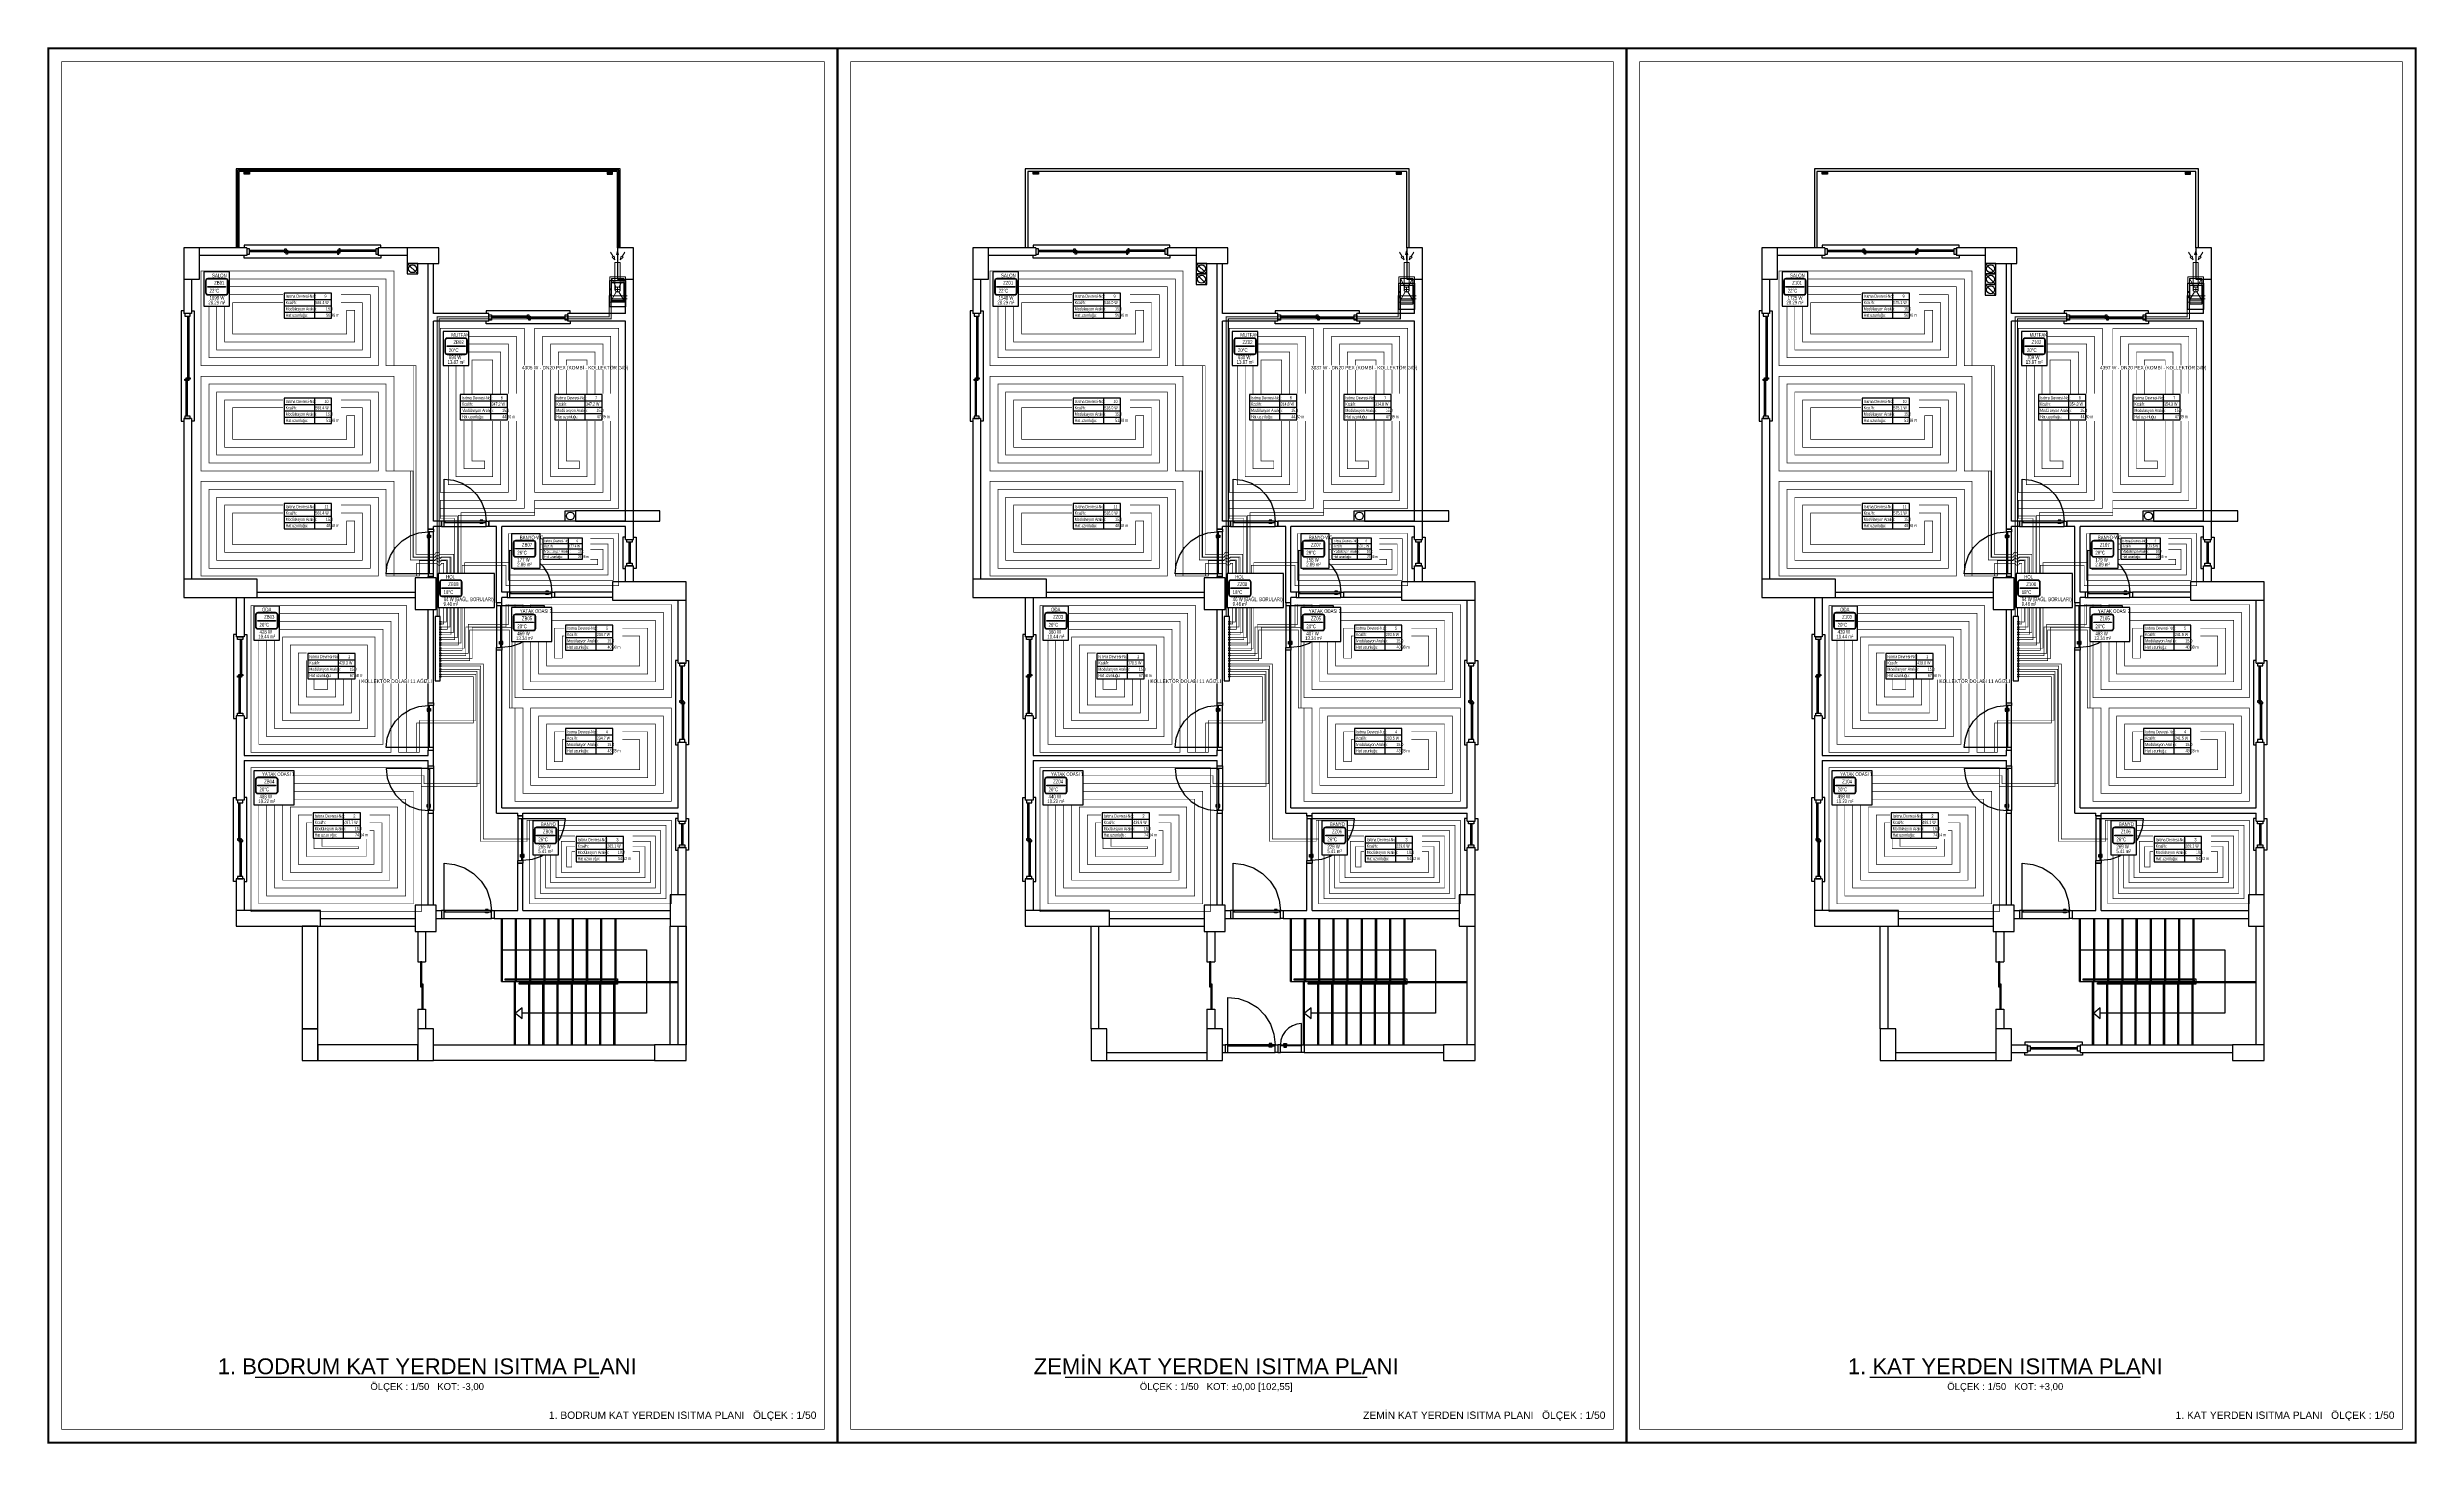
# Model space of a CAD drawing. Header units: centimetres. Extents: x -3952 to 14132, y 6348 to 11752.
# Drawn here: x 2998 to 7502, y 6348 to 9002 of the extents above; entities that cross this region are included whole.
import ezdxf
from ezdxf.enums import TextEntityAlignment as Align

# ---------------------------------------------------------------- set-up
doc = ezdxf.new("R2010")
doc.units = ezdxf.units.CM
doc.linetypes.add('ISITMA DONUS HATTI', pattern=[26, 20, -6])
for name, color, linetype in [('MD-YUK-BIRIMI', 7, 'Continuous'), ('MIMARI', 8, 'CONTINUOUS'), ('MIMARI-KOLON', 8, 'CONTINUOUS'), ('MTY-ISIKAYBIMAHAL', 2, 'CONTINUOUS'), ('MTY-ISITMA-DONUS-BORU', 30, 'ISITMA DONUS HATTI'), ('MTY-ISITMA-GIDIS-BORU', 10, 'CONTINUOUS'), ('MTY-KAT-ADI', 1, 'CONTINUOUS'), ('MTY-KOLLETOR', 7, 'CONTINUOUS'), ('MTY-PAFTA', 7, 'CONTINUOUS'), ('MTY-PEX-BORU', 1, 'CONTINUOUS'), ('MTY-RADYATÖR', 7, 'CONTINUOUS'), ('MTY-TEFRIS', 15, 'CONTINUOUS'), ('STM-ISITMA-CAP', 41, 'CONTINUOUS')]:
    doc.layers.add(name, color=color, linetype=linetype)
doc.layers.add('ROTAS-PAFTA-SINIRI', color=8, linetype='Continuous', plot=False)
doc.styles.add('MTYCAPLT', font='arial.ttf', dxfattribs={"width": 0.65, "height": 1})
doc.styles.add('ROTAS', font='arial.ttf')

# ---------------------------------------------------------------- blocks, each defined once
blk = doc.blocks.new('ROTAS_PAFTA')
blk.add_lwpolyline([(0, 0), (1, 0), (1, 1), (0, 1)], close=True)
blk = doc.blocks.new('MTY-RADYATOR MAHAL')
at = {"layer": 'MTY-ISIKAYBIMAHAL', "color": 2}
for points in [[(-35.7, 18.4), (-35.7, -18.4, 0.414214), (-28.2, -25.9), (28.2, -25.9, 0.414214), (35.7, -18.4), (35.7, 18.4, 0.414214), (28.2, 25.9), (-28.2, 25.9, 0.414214)], [(-34.2, 18.4), (-34.2, -18.4, 0.414214), (-28.2, -24.4), (28.2, -24.4, 0.414214), (34.2, -18.4), (34.2, 18.4, 0.414214), (28.2, 24.4), (-28.2, 24.4, 0.414214)]]:
    blk.add_lwpolyline(points, format="xyb", close=True, dxfattribs=at)
at = {"layer": 'MTY-ISIKAYBIMAHAL', "color": 4}
for points in [[(-35.2, 18.4), (-35.2, -18.4, 0.414214), (-28.2, -25.4), (28.2, -25.4, 0.414214), (35.2, -18.4), (35.2, 18.4, 0.414214), (28.2, 25.4), (-28.2, 25.4, 0.414214)], [(-34.7, 18.4), (-34.7, -18.4, 0.414214), (-28.2, -24.9), (28.2, -24.9, 0.414214), (34.7, -18.4), (34.7, 18.4, 0.414214), (28.2, 24.9), (-28.2, 24.9, 0.414214)]]:
    blk.add_lwpolyline(points, format="xyb", close=True, dxfattribs=at)
at = {"layer": 'MTY-ISIKAYBIMAHAL', "color": 2}
blk.add_lwpolyline([(-28.2, 0.8), (28.2, 0.8), (28.2, -0.8), (-28.2, -0.8)], close=True, dxfattribs=at)
at = {"layer": 'MTY-ISIKAYBIMAHAL', "color": 1, "style": 'MTYCAPLT', "width": 0.65}
for tag, p in [('MAHAL_001', (-14.9, 29.8)), ('NO_001', (-8.3, 6.7))]:
    blk.add_attdef(tag, p, '', height=12, rotation=359.99998, dxfattribs=at)
at = {"layer": 'MTY-ISIKAYBIMAHAL', "color": 4, "style": 'MTYCAPLT', "width": 0.65}
for tag, p in [('DERECE_001', (-22.8, -18.5)), ('ISIKAYBI_001', (-22.7, -41.1))]:
    blk.add_attdef(tag, p, '', height=12, rotation=359.99998, dxfattribs=at)
blk.add_attdef('ALAN', text='', height=12, rotation=359.99998, dxfattribs=at).set_placement((0, -50), align=Align.MIDDLE_CENTER)
blk = doc.blocks.new('MTY-ETIKET')
at = {"layer": 'MTY-RADYATÖR'}
for p, q in [((2.69, 0), (2.69, 8)), ((-7, 6), (8, 6)), ((-7, 4), (8, 4)), ((-7, 2), (8, 2))]:
    blk.add_line(p, q, dxfattribs=at)
blk.add_lwpolyline([(8, 0), (8, 8), (-7, 8), (-7, 0)], close=True, dxfattribs=at)
at = {"layer": 'MTY-RADYATÖR', "style": 'MTYCAPLT', "width": 0.65}
for s, p in [('Isıtma Devresi-No.:', (-6.5, 7)), ('Kcal/h:', (-6.5, 5)), ('Modülasyon Aralığı:', (-6.5, 3)), ('Hat uzunluğu:', (-6.5, 1))]:
    blk.add_text(s, height=1, rotation=359.99998, dxfattribs=at).set_placement(p, align=Align.MIDDLE_LEFT)
for tag, p in [('NO1_001', (5.8, 6.5)), ('AR_001', (6.25, 2.5)), ('UZ_001', (6.31, 0.51))]:
    blk.add_attdef(tag, p, '', height=1, rotation=359.99998, dxfattribs=at)
at = {"layer": 'MTY-RADYATÖR', "color": 2, "style": 'MTYCAPLT', "width": 0.65}
for tag, p in [('BORU_001', (-7.07, 4.59)), ('YER_001', (2.9, 4.5))]:
    blk.add_attdef(tag, p, '', height=1, dxfattribs=at)
blk = doc.blocks.new('KOMBI1')
at = {"layer": 'MTY-TEFRIS', "color": 1, "lineweight": 20, "ltscale": 40}
for p, q in [((19.5, 17.5), (3.4, 26.6)), ((19.5, 12.5), (3.4, 3.4)), ((18.9, 15), (28.9, 15)), ((23.9, 20), (23.9, 10)), ((44.4, 26.6), (28.2, 17.5)), ((44.4, 3.4), (28.2, 12.5))]:
    blk.add_line(p, q, dxfattribs=at)
at = {"layer": 'MTY-TEFRIS', "color": 7, "lineweight": 20, "ltscale": 40}
for p, q in [((23.9, 20), (75.3, 20)), ((23.9, 10), (75.3, 10)), ((75.3, 20), (75.3, 10)), ((85.4, 25.3), (80.3, 20)), ((87.4, 21.8), (80.3, 20)), ((80.3, 15), (90.3, 15)), ((87.4, 8.2), (80.3, 10)), ((85.4, 4.7), (80.3, 10)), ((86.4, 23.6), (85.4, 25.3)), ((86.4, 6.5), (85.4, 4.7)), ((95, 28.6), (86.4, 23.6)), ((86.4, 23.6), (87.4, 21.8)), ((86.4, 6.5), (87.4, 8.2)), ((95, 1.4), (86.4, 6.5)), ((90.3, 15), (90.3, 17)), ((90.3, 17), (97.3, 15)), ((90.3, 15), (90.3, 13)), ((90.3, 13), (97.3, 15))]:
    blk.add_line(p, q, dxfattribs=at)
blk.add_lwpolyline([(0, 0), (47.8, 0), (47.8, 30), (0, 30)], close=True, dxfattribs=at)
at = {"layer": 'MTY-TEFRIS', "color": 1, "lineweight": 20, "ltscale": 40}
blk.add_lwpolyline([(3.4, 3.4), (44.4, 3.4), (44.4, 26.6), (3.4, 26.6)], close=True, dxfattribs=at)
at = {"layer": 'MTY-TEFRIS', "color": 3, "ltscale": 10}
blk.add_circle((18.9, 1), 1, dxfattribs=at)
at = {"layer": 'MTY-TEFRIS', "color": 7, "lineweight": 20, "ltscale": 40}
blk.add_circle((23.9, 15), 5, dxfattribs=at)
at = {"layer": 'MTY-TEFRIS', "color": 1, "ltscale": 10}
blk.add_circle((28.9, 1), 1, dxfattribs=at)
at = {"layer": 'MD-YUK-BIRIMI', "color": 3, "style": 'MTYCAPLT', "width": 0.65}
for tag, p in [('SOCP_001', (17.6, -0.5)), ('SO_001', (18.2, 0.5))]:
    blk.add_attdef(tag, p, '', height=1, dxfattribs=at)
at = {"layer": 'MD-YUK-BIRIMI', "color": 1, "style": 'MTYCAPLT', "width": 0.65}
for tag, p in [('SCCP_001', (27.6, -0.5)), ('SC_001', (28.3, 0.5))]:
    blk.add_attdef(tag, p, '', height=1, dxfattribs=at)

msp = doc.modelspace()

# ---------------------------------------------------------------- linework, layer by layer
at = {"layer": 'MIMARI'}
for p, q in [((3372.1, 8766.1), (3382.1, 8766.1)), ((3382.1, 8763.8), (3372.1, 8763.8)), ((3374.6, 8766.1), (3374.6, 8761.6)), ((3377.1, 8766.1), (3377.1, 8761.6)), ((3379.6, 8766.1), (3379.6, 8761.6)), ((4072.1, 8766.1), (4062.1, 8766.1)), ((4062.1, 8763.8), (4072.1, 8763.8)), ((4064.6, 8766.1), (4064.6, 8761.6)), ((4067.1, 8766.1), (4067.1, 8761.6)), ((4069.6, 8766.1), (4069.6, 8761.6)), ((4872.1, 8766.1), (4882.1, 8766.1)), ((4882.1, 8763.8), (4872.1, 8763.8)), ((4874.6, 8766.1), (4874.6, 8761.6)), ((4877.1, 8766.1), (4877.1, 8761.6)), ((4879.6, 8766.1), (4879.6, 8761.6)), ((5572.1, 8766.1), (5562.1, 8766.1)), ((5562.1, 8763.8), (5572.1, 8763.8)), ((5564.6, 8766.1), (5564.6, 8761.6)), ((5567.1, 8766.1), (5567.1, 8761.6)), ((5569.6, 8766.1), (5569.6, 8761.6)), ((6372.1, 8766.1), (6382.1, 8766.1)), ((6382.1, 8763.8), (6372.1, 8763.8)), ((6374.6, 8766.1), (6374.6, 8761.6)), ((6377.1, 8766.1), (6377.1, 8761.6)), ((6379.6, 8766.1), (6379.6, 8761.6)), ((7072.1, 8766.1), (7062.1, 8766.1)), ((7062.1, 8763.8), (7072.1, 8763.8)), ((7064.6, 8766.1), (7064.6, 8761.6)), ((7067.1, 8766.1), (7067.1, 8761.6)), ((7069.6, 8766.1), (7069.6, 8761.6)), ((3377.1, 8621.3), (3287.1, 8621.3)), ((3377.1, 8606.3), (3287.1, 8606.3)), ((3377.1, 8621.3), (3377.1, 8606.3)), ((3382.1, 8616.3), (3449.6, 8616.3)), ((3382.1, 8615.3), (3449.6, 8615.3)), ((3382.1, 8614.8), (3449.6, 8614.8)), ((3382.1, 8613.8), (3449.6, 8613.8)), ((3549.6, 8613.8), (3454.6, 8613.8)), ((3549.6, 8612.8), (3454.6, 8612.8)), ((3549.6, 8612.3), (3454.6, 8612.3)), ((3549.6, 8611.3), (3454.6, 8611.3)), ((3622.1, 8616.3), (3554.6, 8616.3)), ((3622.1, 8615.3), (3554.6, 8615.3)), ((3622.1, 8614.8), (3554.6, 8614.8)), ((3622.1, 8613.8), (3554.6, 8613.8)), ((3682.1, 8621.3), (3627.1, 8621.3)), ((3627.1, 8621.3), (3627.1, 8606.3)), ((3682.1, 8606.3), (3627.1, 8606.3)), ((4877.1, 8621.3), (4787.1, 8621.3)), ((4877.1, 8606.3), (4787.1, 8606.3)), ((4877.1, 8621.3), (4877.1, 8606.3)), ((4882.1, 8616.3), (4949.6, 8616.3)), ((4882.1, 8615.3), (4949.6, 8615.3)), ((4882.1, 8614.8), (4949.6, 8614.8)), ((4882.1, 8613.8), (4949.6, 8613.8)), ((5049.6, 8613.8), (4954.6, 8613.8)), ((5049.6, 8612.8), (4954.6, 8612.8)), ((5049.6, 8612.3), (4954.6, 8612.3)), ((5049.6, 8611.3), (4954.6, 8611.3)), ((5122.1, 8616.3), (5054.6, 8616.3)), ((5122.1, 8615.3), (5054.6, 8615.3)), ((5122.1, 8614.8), (5054.6, 8614.8)), ((5122.1, 8613.8), (5054.6, 8613.8)), ((5182.1, 8621.3), (5127.1, 8621.3)), ((5127.1, 8621.3), (5127.1, 8606.3)), ((5182.1, 8606.3), (5127.1, 8606.3)), ((6377.1, 8621.3), (6287.1, 8621.3)), ((6377.1, 8606.3), (6287.1, 8606.3)), ((6377.1, 8621.3), (6377.1, 8606.3)), ((6382.1, 8616.3), (6449.6, 8616.3)), ((6382.1, 8615.3), (6449.6, 8615.3)), ((6382.1, 8614.8), (6449.6, 8614.8)), ((6382.1, 8613.8), (6449.6, 8613.8)), ((6549.6, 8613.8), (6454.6, 8613.8)), ((6549.6, 8612.8), (6454.6, 8612.8)), ((6549.6, 8612.3), (6454.6, 8612.3)), ((6549.6, 8611.3), (6454.6, 8611.3)), ((6622.1, 8616.3), (6554.6, 8616.3)), ((6622.1, 8615.3), (6554.6, 8615.3)), ((6622.1, 8614.8), (6554.6, 8614.8)), ((6622.1, 8613.8), (6554.6, 8613.8)), ((6682.1, 8621.3), (6627.1, 8621.3)), ((6627.1, 8621.3), (6627.1, 8606.3)), ((6682.1, 8606.3), (6627.1, 8606.3)), ((3257.1, 8561.3), (3257.1, 8496.3)), ((3272.1, 8561.3), (3272.1, 8496.3)), ((3682.1, 8591.3), (3702.1, 8571.3)), ((3722.1, 8086.3), (3722.1, 8591.3)), ((3732.1, 8496.3), (3732.1, 8591.3)), ((4097.1, 8496.3), (4097.1, 8561.3)), ((4112.1, 8066.3), (4112.1, 8566.3)), ((4757.1, 8561.3), (4757.1, 8496.3)), ((4772.1, 8561.3), (4772.1, 8496.3)), ((5182.1, 8591.3), (5202.1, 8571.3)), ((5182.1, 8571.3), (5202.1, 8551.3)), ((5222.1, 8081.3), (5222.1, 8591.3)), ((5232.1, 8496.3), (5232.1, 8591.3)), ((5597.1, 8496.3), (5597.1, 8561.3)), ((5612.1, 8066.3), (5612.1, 8561.3)), ((6257.1, 8561.3), (6257.1, 8496.3)), ((6272.1, 8561.3), (6272.1, 8496.3)), ((6682.1, 8591.3), (6702.1, 8571.3)), ((6682.1, 8571.3), (6702.1, 8551.3)), ((6722.1, 8086.3), (6722.1, 8591.3)), ((6732.1, 8496.3), (6732.1, 8591.3)), ((7097.1, 8496.3), (7097.1, 8561.3)), ((7112.1, 8066.3), (7112.1, 8561.3)), ((6682.1, 8551.3), (6702.1, 8531.3)), ((3272.1, 8496.3), (3257.1, 8496.3)), ((3264.6, 8491.3), (3264.6, 8373.8)), ((3265.6, 8491.3), (3265.6, 8373.8)), ((3266.1, 8491.3), (3266.1, 8373.8)), ((3267.1, 8491.3), (3267.1, 8373.8)), ((3837.1, 8496.3), (3732.1, 8496.3)), ((3837.1, 8481.3), (3732.1, 8481.3)), ((3732.1, 8101.3), (3732.1, 8481.3)), ((3837.1, 8481.3), (3837.1, 8496.3)), ((3910.8, 8491.3), (3842.1, 8491.3)), ((3910.8, 8490.3), (3842.1, 8490.3)), ((3910.8, 8489.8), (3842.1, 8489.8)), ((3910.8, 8488.8), (3842.1, 8488.8)), ((3982.1, 8488.8), (3915.8, 8488.8)), ((3982.1, 8487.8), (3915.8, 8487.8)), ((3982.1, 8487.3), (3915.8, 8487.3)), ((3982.1, 8486.3), (3915.8, 8486.3)), ((4097.1, 8496.3), (3987.1, 8496.3)), ((3987.1, 8481.3), (3987.1, 8496.3)), ((4097.1, 8481.3), (3987.1, 8481.3)), ((4097.1, 8101.3), (4097.1, 8481.3)), ((4772.1, 8496.3), (4757.1, 8496.3)), ((4764.6, 8491.3), (4764.6, 8373.8)), ((4765.6, 8491.3), (4765.6, 8373.8)), ((4766.1, 8491.3), (4766.1, 8373.8)), ((4767.1, 8491.3), (4767.1, 8373.8)), ((5337.1, 8496.3), (5232.1, 8496.3)), ((5232.1, 8101.3), (5232.1, 8481.3)), ((5337.1, 8481.3), (5232.1, 8481.3)), ((5337.1, 8481.3), (5337.1, 8496.3)), ((5410.8, 8491.3), (5342.1, 8491.3)), ((5410.8, 8490.3), (5342.1, 8490.3)), ((5410.8, 8489.8), (5342.1, 8489.8)), ((5410.8, 8488.8), (5342.1, 8488.8)), ((5482.1, 8488.8), (5415.8, 8488.8)), ((5482.1, 8487.8), (5415.8, 8487.8)), ((5482.1, 8487.3), (5415.8, 8487.3)), ((5482.1, 8486.3), (5415.8, 8486.3)), ((5597.1, 8496.3), (5487.1, 8496.3)), ((5487.1, 8481.3), (5487.1, 8496.3)), ((5597.1, 8481.3), (5487.1, 8481.3)), ((5597.1, 8101.3), (5597.1, 8481.3)), ((6272.1, 8496.3), (6257.1, 8496.3)), ((6264.6, 8491.3), (6264.6, 8373.8)), ((6265.6, 8491.3), (6265.6, 8373.8)), ((6266.1, 8491.3), (6266.1, 8373.8)), ((6267.1, 8491.3), (6267.1, 8373.8)), ((6837.1, 8496.3), (6732.1, 8496.3)), ((6837.1, 8481.3), (6732.1, 8481.3)), ((6732.1, 8101.3), (6732.1, 8481.3)), ((6837.1, 8481.3), (6837.1, 8496.3)), ((6910.8, 8491.3), (6842.1, 8491.3)), ((6910.8, 8490.3), (6842.1, 8490.3)), ((6910.8, 8489.8), (6842.1, 8489.8)), ((6910.8, 8488.8), (6842.1, 8488.8)), ((6982.1, 8488.8), (6915.8, 8488.8)), ((6982.1, 8487.8), (6915.8, 8487.8)), ((6982.1, 8487.3), (6915.8, 8487.3)), ((6982.1, 8486.3), (6915.8, 8486.3)), ((7097.1, 8496.3), (6987.1, 8496.3)), ((6987.1, 8481.3), (6987.1, 8496.3)), ((7097.1, 8481.3), (6987.1, 8481.3)), ((7097.1, 8101.3), (7097.1, 8481.3)), ((3262.1, 8301.3), (3262.1, 8368.8)), ((3263.1, 8301.3), (3263.1, 8368.8)), ((3263.6, 8301.3), (3263.6, 8368.8)), ((3264.6, 8301.3), (3264.6, 8368.8)), ((4762.1, 8301.3), (4762.1, 8368.8)), ((4763.1, 8301.3), (4763.1, 8368.8)), ((4763.6, 8301.3), (4763.6, 8368.8)), ((4764.6, 8301.3), (4764.6, 8368.8)), ((6262.1, 8301.3), (6262.1, 8368.8)), ((6263.1, 8301.3), (6263.1, 8368.8)), ((6263.6, 8301.3), (6263.6, 8368.8)), ((6264.6, 8301.3), (6264.6, 8368.8)), ((3257.1, 8296.3), (3257.1, 7991.3)), ((3272.1, 8296.3), (3257.1, 8296.3)), ((3272.1, 8296.3), (3272.1, 7991.3)), ((4772.1, 8296.3), (4757.1, 8296.3)), ((4757.1, 8296.3), (4757.1, 7991.3)), ((4772.1, 8296.3), (4772.1, 7991.3)), ((6257.1, 8296.3), (6257.1, 7991.3)), ((6272.1, 8296.3), (6257.1, 8296.3)), ((6272.1, 8296.3), (6272.1, 7991.3)), ((3752.1, 8101.3), (3752.1, 8181.3)), ((5252.1, 8101.3), (5252.1, 8181.3)), ((6752.1, 8101.3), (6752.1, 8181.3)), ((3732.1, 8086.3), (3722.1, 8086.3)), ((3747.1, 8101.3), (3732.1, 8101.3)), ((3747.1, 8091.3), (3732.1, 8091.3)), ((3732.1, 8086.3), (3732.1, 8091.3)), ((3732.1, 8001.3), (3732.1, 8081.3)), ((3747.1, 8091.3), (3747.1, 8101.3)), ((3752.1, 8091.3), (3832.1, 8091.3)), ((4097.1, 8101.3), (3837.1, 8101.3)), ((3837.1, 8091.3), (3837.1, 8101.3)), ((3852.1, 8091.3), (3837.1, 8091.3)), ((3852.1, 7946.3), (3852.1, 8091.3)), ((4097.1, 8091.3), (3862.1, 8091.3)), ((3862.1, 7966.3), (3862.1, 8091.3)), ((4097.1, 8066.3), (4097.1, 8091.3)), ((4097.1, 8066.3), (4112.1, 8066.3)), ((5232.1, 8086.3), (5222.1, 8086.3)), ((5247.1, 8101.3), (5232.1, 8101.3)), ((5232.1, 8086.3), (5232.1, 8091.3)), ((5247.1, 8091.3), (5232.1, 8091.3)), ((5232.1, 8001.3), (5232.1, 8081.3)), ((5247.1, 8091.3), (5247.1, 8101.3)), ((5252.1, 8091.3), (5332.1, 8091.3)), ((5597.1, 8101.3), (5337.1, 8101.3)), ((5337.1, 8091.3), (5337.1, 8101.3)), ((5352.1, 8091.3), (5337.1, 8091.3)), ((5352.1, 7946.3), (5352.1, 8091.3)), ((5597.1, 8091.3), (5362.1, 8091.3)), ((5362.1, 7966.3), (5362.1, 8091.3)), ((5597.1, 8066.3), (5597.1, 8091.3)), ((5597.1, 8066.3), (5612.1, 8066.3)), ((6732.1, 8086.3), (6722.1, 8086.3)), ((6747.1, 8101.3), (6732.1, 8101.3)), ((6747.1, 8091.3), (6732.1, 8091.3)), ((6732.1, 8086.3), (6732.1, 8091.3)), ((6732.1, 8001.3), (6732.1, 8081.3)), ((6747.1, 8091.3), (6747.1, 8101.3)), ((6752.1, 8091.3), (6832.1, 8091.3)), ((7097.1, 8101.3), (6837.1, 8101.3)), ((6837.1, 8091.3), (6837.1, 8101.3)), ((6852.1, 8091.3), (6837.1, 8091.3)), ((6852.1, 7946.3), (6852.1, 8091.3)), ((7097.1, 8091.3), (6862.1, 8091.3)), ((6862.1, 7966.3), (6862.1, 8091.3)), ((7097.1, 8066.3), (7097.1, 8091.3)), ((7097.1, 8066.3), (7112.1, 8066.3)), ((3877.1, 7966.3), (3877.1, 8046.3)), ((4103.3, 8061.3), (4103.3, 8021.3)), ((4104.3, 8061.3), (4104.3, 8021.3)), ((4104.8, 8061.3), (4104.8, 8021.3)), ((4105.8, 8061.3), (4105.8, 8021.3)), ((5377.1, 7966.3), (5377.1, 8046.3)), ((5603.3, 8061.3), (5603.3, 8021.3)), ((5604.3, 8061.3), (5604.3, 8021.3)), ((5604.8, 8061.3), (5604.8, 8021.3)), ((5605.8, 8061.3), (5605.8, 8021.3)), ((6877.1, 7966.3), (6877.1, 8046.3)), ((7103.3, 8061.3), (7103.3, 8021.3)), ((7104.3, 8061.3), (7104.3, 8021.3)), ((7104.8, 8061.3), (7104.8, 8021.3)), ((7105.8, 8061.3), (7105.8, 8021.3)), ((3722.1, 8001.3), (3642.1, 8001.3)), ((3722.1, 7993.8), (3722.1, 7996.3)), ((3732.1, 7996.3), (3722.1, 7996.3)), ((3732.1, 7993.8), (3732.1, 7996.3)), ((4097.1, 7986.3), (4097.1, 8016.3)), ((4097.1, 8016.3), (4112.1, 8016.3)), ((4112.1, 7986.3), (4112.1, 8016.3)), ((5222.1, 8001.3), (5142.1, 8001.3)), ((5222.1, 7993.8), (5222.1, 7996.3)), ((5232.1, 7996.3), (5222.1, 7996.3)), ((5232.1, 7993.8), (5232.1, 7996.3)), ((5597.1, 7986.3), (5597.1, 8016.3)), ((5597.1, 8016.3), (5612.1, 8016.3)), ((5612.1, 7986.3), (5612.1, 8016.3)), ((6722.1, 8001.3), (6642.1, 8001.3)), ((6722.1, 7993.8), (6722.1, 7996.3)), ((6732.1, 7996.3), (6722.1, 7996.3)), ((6732.1, 7993.8), (6732.1, 7996.3)), ((7097.1, 7986.3), (7097.1, 8016.3)), ((7097.1, 8016.3), (7112.1, 8016.3)), ((7112.1, 7986.3), (7112.1, 8016.3)), ((3357.1, 7956.3), (3357.1, 7881.3)), ((3372.1, 7956.3), (3372.1, 7881.3)), ((3397.1, 7966.3), (3697.1, 7966.3)), ((3397.1, 7956.3), (3697.1, 7956.3)), ((3722.1, 7756.3), (3722.1, 7933.8)), ((3732.1, 7756.3), (3732.1, 7933.8)), ((3862.1, 7946.3), (3852.1, 7946.3)), ((3852.1, 7941.3), (3852.1, 7861.3)), ((3872.1, 7966.3), (3862.1, 7966.3)), ((3862.1, 7946.3), (3862.1, 7956.3)), ((3872.1, 7956.3), (3862.1, 7956.3)), ((3862.1, 7941.3), (3942.1, 7941.3)), ((3872.1, 7966.3), (3872.1, 7956.3)), ((3877.1, 7956.3), (3957.1, 7956.3)), ((4072.1, 7966.3), (3962.1, 7966.3)), ((3962.1, 7966.3), (3962.1, 7956.3)), ((4072.1, 7956.3), (3962.1, 7956.3)), ((4197.1, 7831.3), (4197.1, 7951.3)), ((4212.1, 7831.3), (4212.1, 7951.3)), ((4857.1, 7956.3), (4857.1, 7881.3)), ((4872.1, 7956.3), (4872.1, 7881.3)), ((4897.1, 7966.3), (5197.1, 7966.3)), ((4897.1, 7956.3), (5197.1, 7956.3)), ((5222.1, 7756.3), (5222.1, 7933.8)), ((5232.1, 7756.3), (5232.1, 7933.8)), ((5362.1, 7946.3), (5352.1, 7946.3)), ((5352.1, 7941.3), (5352.1, 7861.3)), ((5372.1, 7966.3), (5362.1, 7966.3)), ((5362.1, 7946.3), (5362.1, 7956.3)), ((5362.1, 7946.3), (5362.1, 7956.3)), ((5372.1, 7956.3), (5362.1, 7956.3)), ((5362.1, 7941.3), (5442.1, 7941.3)), ((5372.1, 7966.3), (5372.1, 7956.3)), ((5377.1, 7956.3), (5457.1, 7956.3)), ((5572.1, 7966.3), (5462.1, 7966.3)), ((5462.1, 7966.3), (5462.1, 7956.3)), ((5572.1, 7956.3), (5462.1, 7956.3)), ((5697.1, 7831.3), (5697.1, 7951.3)), ((5712.1, 7831.3), (5712.1, 7951.3)), ((6357.1, 7956.3), (6357.1, 7881.3)), ((6372.1, 7956.3), (6372.1, 7881.3)), ((6397.1, 7966.3), (6697.1, 7966.3)), ((6397.1, 7956.3), (6697.1, 7956.3)), ((6722.1, 7756.3), (6722.1, 7933.8)), ((6732.1, 7756.3), (6732.1, 7933.8)), ((6862.1, 7946.3), (6852.1, 7946.3)), ((6852.1, 7941.3), (6852.1, 7861.3)), ((6872.1, 7966.3), (6862.1, 7966.3)), ((6862.1, 7946.3), (6862.1, 7956.3)), ((6862.1, 7946.3), (6862.1, 7956.3)), ((6872.1, 7956.3), (6862.1, 7956.3)), ((6862.1, 7941.3), (6942.1, 7941.3)), ((6872.1, 7966.3), (6872.1, 7956.3)), ((6877.1, 7956.3), (6957.1, 7956.3)), ((7072.1, 7966.3), (6962.1, 7966.3)), ((6962.1, 7966.3), (6962.1, 7956.3)), ((7072.1, 7956.3), (6962.1, 7956.3)), ((7197.1, 7831.3), (7197.1, 7951.3)), ((7212.1, 7831.3), (7212.1, 7951.3)), ((3372.1, 7881.3), (3357.1, 7881.3)), ((3364.6, 7876.3), (3364.6, 7810.1)), ((3365.6, 7876.3), (3365.6, 7810.1)), ((3366.1, 7876.3), (3366.1, 7810.1)), ((3367.1, 7876.3), (3367.1, 7810.1)), ((3852.1, 7546.3), (3852.1, 7856.3)), ((3862.1, 7856.3), (3852.1, 7856.3)), ((3862.1, 7556.3), (3862.1, 7856.3)), ((4872.1, 7881.3), (4857.1, 7881.3)), ((4864.6, 7876.3), (4864.6, 7810.1)), ((4865.6, 7876.3), (4865.6, 7810.1)), ((4866.1, 7876.3), (4866.1, 7810.1)), ((4867.1, 7876.3), (4867.1, 7810.1)), ((5352.1, 7546.3), (5352.1, 7856.3)), ((5362.1, 7856.3), (5352.1, 7856.3)), ((5362.1, 7556.3), (5362.1, 7856.3)), ((6372.1, 7881.3), (6357.1, 7881.3)), ((6364.6, 7876.3), (6364.6, 7810.1)), ((6365.6, 7876.3), (6365.6, 7810.1)), ((6366.1, 7876.3), (6366.1, 7810.1)), ((6367.1, 7876.3), (6367.1, 7810.1)), ((6852.1, 7546.3), (6852.1, 7856.3)), ((6862.1, 7856.3), (6852.1, 7856.3)), ((6862.1, 7556.3), (6862.1, 7856.3)), ((3362.1, 7805.1), (3362.1, 7736.3)), ((3363.1, 7805.1), (3363.1, 7736.3)), ((3363.6, 7805.1), (3363.6, 7736.3)), ((3364.6, 7805.1), (3364.6, 7736.3)), ((4197.1, 7831.3), (4212.1, 7831.3)), ((4202.1, 7826.3), (4202.1, 7760.1)), ((4203.1, 7826.3), (4203.1, 7760.1)), ((4203.6, 7826.3), (4203.6, 7760.1)), ((4204.6, 7826.3), (4204.6, 7760.1)), ((4862.1, 7805.1), (4862.1, 7736.3)), ((4863.1, 7805.1), (4863.1, 7736.3)), ((4863.6, 7805.1), (4863.6, 7736.3)), ((4864.6, 7805.1), (4864.6, 7736.3)), ((5697.1, 7831.3), (5712.1, 7831.3)), ((5702.1, 7826.3), (5702.1, 7760.1)), ((5703.1, 7826.3), (5703.1, 7760.1)), ((5703.6, 7826.3), (5703.6, 7760.1)), ((5704.6, 7826.3), (5704.6, 7760.1)), ((6362.1, 7805.1), (6362.1, 7736.3)), ((6363.1, 7805.1), (6363.1, 7736.3)), ((6363.6, 7805.1), (6363.6, 7736.3)), ((6364.6, 7805.1), (6364.6, 7736.3)), ((7197.1, 7831.3), (7212.1, 7831.3)), ((7202.1, 7826.3), (7202.1, 7760.1)), ((7203.1, 7826.3), (7203.1, 7760.1)), ((7203.6, 7826.3), (7203.6, 7760.1)), ((7204.6, 7826.3), (7204.6, 7760.1)), ((3722.1, 7756.3), (3732.1, 7756.3)), ((3732.1, 7671.3), (3732.1, 7751.3)), ((4204.6, 7755.1), (4204.6, 7686.3)), ((4205.6, 7755.1), (4205.6, 7686.3)), ((4206.1, 7755.1), (4206.1, 7686.3)), ((4207.1, 7755.1), (4207.1, 7686.3)), ((5222.1, 7756.3), (5232.1, 7756.3)), ((5232.1, 7671.3), (5232.1, 7751.3)), ((5704.6, 7755.1), (5704.6, 7686.3)), ((5705.6, 7755.1), (5705.6, 7686.3)), ((5706.1, 7755.1), (5706.1, 7686.3)), ((5707.1, 7755.1), (5707.1, 7686.3)), ((6722.1, 7756.3), (6732.1, 7756.3)), ((6732.1, 7671.3), (6732.1, 7751.3)), ((7204.6, 7755.1), (7204.6, 7686.3)), ((7205.6, 7755.1), (7205.6, 7686.3)), ((7206.1, 7755.1), (7206.1, 7686.3)), ((7207.1, 7755.1), (7207.1, 7686.3)), ((3357.1, 7731.3), (3357.1, 7571.3)), ((3372.1, 7731.3), (3357.1, 7731.3)), ((3372.1, 7731.3), (3372.1, 7656.3)), ((4872.1, 7731.3), (4857.1, 7731.3)), ((4857.1, 7731.3), (4857.1, 7571.3)), ((4872.1, 7731.3), (4872.1, 7656.3)), ((6357.1, 7731.3), (6357.1, 7571.3)), ((6372.1, 7731.3), (6357.1, 7731.3)), ((6372.1, 7731.3), (6372.1, 7656.3)), ((3722.1, 7671.3), (3642.1, 7671.3)), ((3722.1, 7656.3), (3722.1, 7666.3)), ((3722.1, 7666.3), (3732.1, 7666.3)), ((3732.1, 7636.3), (3732.1, 7666.3)), ((4197.1, 7556.3), (4197.1, 7681.3)), ((4197.1, 7681.3), (4212.1, 7681.3)), ((4212.1, 7531.3), (4212.1, 7681.3)), ((5222.1, 7671.3), (5142.1, 7671.3)), ((5222.1, 7656.3), (5222.1, 7666.3)), ((5222.1, 7666.3), (5232.1, 7666.3)), ((5232.1, 7636.3), (5232.1, 7666.3)), ((5697.1, 7556.3), (5697.1, 7681.3)), ((5697.1, 7681.3), (5712.1, 7681.3)), ((5712.1, 7531.3), (5712.1, 7681.3)), ((6722.1, 7671.3), (6642.1, 7671.3)), ((6722.1, 7656.3), (6722.1, 7666.3)), ((6722.1, 7666.3), (6732.1, 7666.3)), ((6732.1, 7636.3), (6732.1, 7666.3)), ((7197.1, 7556.3), (7197.1, 7681.3)), ((7197.1, 7681.3), (7212.1, 7681.3)), ((7212.1, 7531.3), (7212.1, 7681.3)), ((3372.1, 7656.3), (3722.1, 7656.3)), ((3372.1, 7646.3), (3372.1, 7571.3)), ((3372.1, 7646.3), (3722.1, 7646.3)), ((3722.1, 7631.3), (3642.1, 7631.3)), ((3722.1, 7636.3), (3722.1, 7646.3)), ((3722.1, 7636.3), (3732.1, 7636.3)), ((3732.1, 7631.3), (3732.1, 7551.3)), ((4872.1, 7656.3), (5222.1, 7656.3)), ((4872.1, 7646.3), (5222.1, 7646.3)), ((4872.1, 7646.3), (4872.1, 7571.3)), ((5222.1, 7631.3), (5142.1, 7631.3)), ((5222.1, 7636.3), (5222.1, 7646.3)), ((5222.1, 7636.3), (5232.1, 7636.3)), ((5232.1, 7631.3), (5232.1, 7551.3)), ((6372.1, 7656.3), (6722.1, 7656.3)), ((6372.1, 7646.3), (6372.1, 7571.3)), ((6372.1, 7646.3), (6722.1, 7646.3)), ((6722.1, 7631.3), (6642.1, 7631.3)), ((6722.1, 7636.3), (6722.1, 7646.3)), ((6722.1, 7636.3), (6732.1, 7636.3)), ((6732.1, 7631.3), (6732.1, 7551.3)), ((3372.1, 7571.3), (3357.1, 7571.3)), ((4872.1, 7571.3), (4857.1, 7571.3)), ((6372.1, 7571.3), (6357.1, 7571.3)), ((3362.1, 7497.6), (3362.1, 7566.3)), ((3363.1, 7497.6), (3363.1, 7566.3)), ((3363.6, 7497.6), (3363.6, 7566.3)), ((3364.6, 7497.6), (3364.6, 7566.3)), ((3722.1, 7371.3), (3722.1, 7546.3)), ((3722.1, 7546.3), (3732.1, 7546.3)), ((3732.1, 7371.3), (3732.1, 7546.3)), ((3852.1, 7546.3), (3892.1, 7546.3)), ((3862.1, 7556.3), (4197.1, 7556.3)), ((3892.1, 7541.3), (3892.1, 7546.3)), ((3892.1, 7541.3), (3902.1, 7541.3)), ((3892.1, 7536.3), (3892.1, 7456.3)), ((3902.1, 7546.3), (4197.1, 7546.3)), ((3902.1, 7541.3), (3902.1, 7546.3)), ((3902.1, 7536.3), (3982.1, 7536.3)), ((4197.1, 7531.3), (4197.1, 7546.3)), ((4197.1, 7531.3), (4212.1, 7531.3)), ((4203.3, 7526.3), (4203.3, 7486.3)), ((4204.3, 7526.3), (4204.3, 7486.3)), ((4204.8, 7526.3), (4204.8, 7486.3)), ((4205.8, 7526.3), (4205.8, 7486.3)), ((4862.1, 7497.6), (4862.1, 7566.3)), ((4863.1, 7497.6), (4863.1, 7566.3)), ((4863.6, 7497.6), (4863.6, 7566.3)), ((4864.6, 7497.6), (4864.6, 7566.3)), ((5222.1, 7371.3), (5222.1, 7546.3)), ((5222.1, 7546.3), (5232.1, 7546.3)), ((5232.1, 7371.3), (5232.1, 7546.3)), ((5352.1, 7546.3), (5392.1, 7546.3)), ((5362.1, 7556.3), (5697.1, 7556.3)), ((5392.1, 7541.3), (5392.1, 7546.3)), ((5392.1, 7541.3), (5402.1, 7541.3)), ((5392.1, 7536.3), (5392.1, 7456.3)), ((5402.1, 7546.3), (5697.1, 7546.3)), ((5402.1, 7541.3), (5402.1, 7546.3)), ((5402.1, 7536.3), (5482.1, 7536.3)), ((5697.1, 7531.3), (5697.1, 7546.3)), ((5697.1, 7531.3), (5712.1, 7531.3)), ((5703.3, 7526.3), (5703.3, 7486.3)), ((5704.3, 7526.3), (5704.3, 7486.3)), ((5704.8, 7526.3), (5704.8, 7486.3)), ((5705.8, 7526.3), (5705.8, 7486.3)), ((6362.1, 7497.6), (6362.1, 7566.3)), ((6363.1, 7497.6), (6363.1, 7566.3)), ((6363.6, 7497.6), (6363.6, 7566.3)), ((6364.6, 7497.6), (6364.6, 7566.3)), ((6722.1, 7371.3), (6722.1, 7546.3)), ((6722.1, 7546.3), (6732.1, 7546.3)), ((6732.1, 7371.3), (6732.1, 7546.3)), ((6852.1, 7546.3), (6892.1, 7546.3)), ((6862.1, 7556.3), (7197.1, 7556.3)), ((6892.1, 7541.3), (6892.1, 7546.3)), ((6892.1, 7541.3), (6902.1, 7541.3)), ((6892.1, 7536.3), (6892.1, 7456.3)), ((6902.1, 7546.3), (7197.1, 7546.3)), ((6902.1, 7541.3), (6902.1, 7546.3)), ((6902.1, 7536.3), (6982.1, 7536.3)), ((7197.1, 7531.3), (7197.1, 7546.3)), ((7197.1, 7531.3), (7212.1, 7531.3)), ((7203.3, 7526.3), (7203.3, 7486.3)), ((7204.3, 7526.3), (7204.3, 7486.3)), ((7204.8, 7526.3), (7204.8, 7486.3)), ((7205.8, 7526.3), (7205.8, 7486.3)), ((3364.6, 7426.3), (3364.6, 7492.6)), ((3365.6, 7426.3), (3365.6, 7492.6)), ((3366.1, 7426.3), (3366.1, 7492.6)), ((3367.1, 7426.3), (3367.1, 7492.6)), ((4197.1, 7391.3), (4197.1, 7481.3)), ((4197.1, 7481.3), (4212.1, 7481.3)), ((4212.1, 7391.3), (4212.1, 7481.3)), ((4864.6, 7426.3), (4864.6, 7492.6)), ((4865.6, 7426.3), (4865.6, 7492.6)), ((4866.1, 7426.3), (4866.1, 7492.6)), ((4867.1, 7426.3), (4867.1, 7492.6)), ((5697.1, 7391.3), (5697.1, 7481.3)), ((5697.1, 7481.3), (5712.1, 7481.3)), ((5712.1, 7391.3), (5712.1, 7481.3)), ((6364.6, 7426.3), (6364.6, 7492.6)), ((6365.6, 7426.3), (6365.6, 7492.6)), ((6366.1, 7426.3), (6366.1, 7492.6)), ((6367.1, 7426.3), (6367.1, 7492.6)), ((7197.1, 7391.3), (7197.1, 7481.3)), ((7197.1, 7481.3), (7212.1, 7481.3)), ((7212.1, 7391.3), (7212.1, 7481.3)), ((3752.1, 7361.3), (3752.1, 7451.3)), ((3892.1, 7361.3), (3892.1, 7451.3)), ((3892.1, 7451.3), (3902.1, 7451.3)), ((3902.1, 7361.3), (3902.1, 7451.3)), ((5252.1, 7361.3), (5252.1, 7451.3)), ((5392.1, 7361.3), (5392.1, 7451.3)), ((5392.1, 7451.3), (5402.1, 7451.3)), ((5402.1, 7361.3), (5402.1, 7451.3)), ((6752.1, 7361.3), (6752.1, 7451.3)), ((6892.1, 7361.3), (6892.1, 7451.3)), ((6892.1, 7451.3), (6902.1, 7451.3)), ((6902.1, 7361.3), (6902.1, 7451.3)), ((3357.1, 7421.3), (3357.1, 7361.3)), ((3372.1, 7421.3), (3357.1, 7421.3)), ((3372.1, 7421.3), (3372.1, 7361.3)), ((4872.1, 7421.3), (4857.1, 7421.3)), ((4857.1, 7421.3), (4857.1, 7361.3)), ((4872.1, 7421.3), (4872.1, 7361.3)), ((6357.1, 7421.3), (6357.1, 7361.3)), ((6372.1, 7421.3), (6357.1, 7421.3)), ((6372.1, 7421.3), (6372.1, 7361.3)), ((3517.1, 7346.3), (3697.1, 7346.3)), ((3737.1, 7361.3), (3747.1, 7361.3)), ((3737.1, 7346.3), (3747.1, 7346.3)), ((3747.1, 7361.3), (3747.1, 7346.3)), ((3752.1, 7346.3), (3842.1, 7346.3)), ((3847.1, 7361.3), (3892.1, 7361.3)), ((3847.1, 7361.3), (3847.1, 7346.3)), ((3847.1, 7346.3), (4182.1, 7346.3)), ((3861.1, 7226.3), (3861.1, 7346.3)), ((3863.1, 7226.3), (3863.1, 7346.3)), ((3888.1, 7226.3), (3888.1, 7346.3)), ((3890.1, 7226.3), (3890.1, 7346.3)), ((3902.1, 7361.3), (4182.1, 7361.3)), ((3915.1, 7226.3), (3915.1, 7346.3)), ((3917.1, 7226.3), (3917.1, 7346.3)), ((3942.1, 7226.3), (3942.1, 7346.3)), ((3944.1, 7226.3), (3944.1, 7346.3)), ((3969.1, 7226.3), (3969.1, 7346.3)), ((3971.1, 7226.3), (3971.1, 7346.3)), ((3996.1, 7226.3), (3996.1, 7346.3)), ((3998.1, 7226.3), (3998.1, 7346.3)), ((4023.1, 7226.3), (4023.1, 7346.3)), ((4025.1, 7226.3), (4025.1, 7346.3)), ((4050.1, 7226.3), (4050.1, 7346.3)), ((4052.1, 7226.3), (4052.1, 7346.3)), ((4077.1, 7226.3), (4077.1, 7346.3)), ((4079.1, 7226.3), (4079.1, 7346.3)), ((5017.1, 7346.3), (5197.1, 7346.3)), ((5237.1, 7361.3), (5247.1, 7361.3)), ((5237.1, 7346.3), (5247.1, 7346.3)), ((5247.1, 7361.3), (5247.1, 7346.3)), ((5252.1, 7346.3), (5342.1, 7346.3)), ((5347.1, 7361.3), (5347.1, 7346.3)), ((5347.1, 7361.3), (5392.1, 7361.3)), ((5347.1, 7346.3), (5682.1, 7346.3)), ((5361.1, 7226.3), (5361.1, 7346.3)), ((5363.1, 7226.3), (5363.1, 7346.3)), ((5388.1, 7226.3), (5388.1, 7346.3)), ((5390.1, 7226.3), (5390.1, 7346.3)), ((5402.1, 7361.3), (5682.1, 7361.3)), ((5415.1, 7226.3), (5415.1, 7346.3)), ((5417.1, 7226.3), (5417.1, 7346.3)), ((5442.1, 7226.3), (5442.1, 7346.3)), ((5444.1, 7226.3), (5444.1, 7346.3)), ((5469.1, 7226.3), (5469.1, 7346.3)), ((5471.1, 7226.3), (5471.1, 7346.3)), ((5496.1, 7226.3), (5496.1, 7346.3)), ((5498.1, 7226.3), (5498.1, 7346.3)), ((5523.1, 7226.3), (5523.1, 7346.3)), ((5525.1, 7226.3), (5525.1, 7346.3)), ((5550.1, 7226.3), (5550.1, 7346.3)), ((5552.1, 7226.3), (5552.1, 7346.3)), ((5577.1, 7226.3), (5577.1, 7346.3)), ((5579.1, 7226.3), (5579.1, 7346.3)), ((6517.1, 7346.3), (6697.1, 7346.3)), ((6737.1, 7361.3), (6747.1, 7361.3)), ((6737.1, 7346.3), (6747.1, 7346.3)), ((6747.1, 7361.3), (6747.1, 7346.3)), ((6752.1, 7346.3), (6842.1, 7346.3)), ((6847.1, 7361.3), (6892.1, 7361.3)), ((6847.1, 7361.3), (6847.1, 7346.3)), ((6847.1, 7346.3), (7182.1, 7346.3)), ((6861.1, 7226.3), (6861.1, 7346.3)), ((6863.1, 7226.3), (6863.1, 7346.3)), ((6888.1, 7226.3), (6888.1, 7346.3)), ((6890.1, 7226.3), (6890.1, 7346.3)), ((6902.1, 7361.3), (7182.1, 7361.3)), ((6915.1, 7226.3), (6915.1, 7346.3)), ((6917.1, 7226.3), (6917.1, 7346.3)), ((6942.1, 7226.3), (6942.1, 7346.3)), ((6944.1, 7226.3), (6944.1, 7346.3)), ((6969.1, 7226.3), (6969.1, 7346.3)), ((6971.1, 7226.3), (6971.1, 7346.3)), ((6996.1, 7226.3), (6996.1, 7346.3)), ((6998.1, 7226.3), (6998.1, 7346.3)), ((7023.1, 7226.3), (7023.1, 7346.3)), ((7025.1, 7226.3), (7025.1, 7346.3)), ((7050.1, 7226.3), (7050.1, 7346.3)), ((7052.1, 7226.3), (7052.1, 7346.3)), ((7077.1, 7226.3), (7077.1, 7346.3)), ((7079.1, 7226.3), (7079.1, 7346.3)), ((3517.1, 7331.3), (3697.1, 7331.3)), ((3702.1, 7321.3), (3702.1, 7263.8)), ((3717.1, 7321.3), (3717.1, 7263.8)), ((4197.1, 7106.3), (4197.1, 7331.3)), ((4212.1, 7106.3), (4212.1, 7331.3)), ((4982.1, 7136.3), (4982.1, 7331.3)), ((4997.1, 7136.3), (4997.1, 7331.3)), ((5017.1, 7331.3), (5197.1, 7331.3)), ((5202.1, 7321.3), (5202.1, 7263.8)), ((5217.1, 7321.3), (5217.1, 7263.8)), ((5697.1, 7106.3), (5697.1, 7331.3)), ((5712.1, 7106.3), (5712.1, 7331.3)), ((6482.1, 7136.3), (6482.1, 7331.3)), ((6497.1, 7136.3), (6497.1, 7331.3)), ((6517.1, 7331.3), (6697.1, 7331.3)), ((6702.1, 7321.3), (6702.1, 7263.8)), ((6717.1, 7321.3), (6717.1, 7263.8)), ((7197.1, 7106.3), (7197.1, 7331.3)), ((7212.1, 7106.3), (7212.1, 7331.3)), ((3702.1, 7263.8), (3717.1, 7263.8)), ((5202.1, 7263.8), (5217.1, 7263.8)), ((6702.1, 7263.8), (6717.1, 7263.8)), ((3861.1, 7226.3), (4077.1, 7226.3)), ((3886.1, 7106.3), (3886.1, 7226.3)), ((3888.1, 7106.3), (3888.1, 7226.3)), ((3913.1, 7106.3), (3913.1, 7226.3)), ((3915.1, 7106.3), (3915.1, 7226.3)), ((3940.1, 7106.3), (3940.1, 7226.3)), ((3942.1, 7106.3), (3942.1, 7226.3)), ((3967.1, 7106.3), (3967.1, 7226.3)), ((3969.1, 7106.3), (3969.1, 7226.3)), ((3994.1, 7106.3), (3994.1, 7226.3)), ((3996.1, 7106.3), (3996.1, 7226.3)), ((4021.1, 7106.3), (4021.1, 7226.3)), ((4023.1, 7106.3), (4023.1, 7226.3)), ((4048.1, 7106.3), (4048.1, 7226.3)), ((4050.1, 7106.3), (4050.1, 7226.3)), ((4075.1, 7106.3), (4075.1, 7226.3)), ((4077.1, 7106.3), (4077.1, 7226.3)), ((4077.1, 7226.3), (4197.1, 7226.3)), ((4077.1, 7224.3), (4197.1, 7224.3)), ((5361.1, 7226.3), (5577.1, 7226.3)), ((5386.1, 7106.3), (5386.1, 7226.3)), ((5388.1, 7106.3), (5388.1, 7226.3)), ((5413.1, 7106.3), (5413.1, 7226.3)), ((5415.1, 7106.3), (5415.1, 7226.3)), ((5440.1, 7106.3), (5440.1, 7226.3)), ((5442.1, 7106.3), (5442.1, 7226.3)), ((5467.1, 7106.3), (5467.1, 7226.3)), ((5469.1, 7106.3), (5469.1, 7226.3)), ((5494.1, 7106.3), (5494.1, 7226.3)), ((5496.1, 7106.3), (5496.1, 7226.3)), ((5521.1, 7106.3), (5521.1, 7226.3)), ((5523.1, 7106.3), (5523.1, 7226.3)), ((5548.1, 7106.3), (5548.1, 7226.3)), ((5550.1, 7106.3), (5550.1, 7226.3)), ((5575.1, 7106.3), (5575.1, 7226.3)), ((5577.1, 7106.3), (5577.1, 7226.3)), ((5577.1, 7226.3), (5697.1, 7226.3)), ((5577.1, 7224.3), (5697.1, 7224.3)), ((6861.1, 7226.3), (7077.1, 7226.3)), ((6886.1, 7106.3), (6886.1, 7226.3)), ((6888.1, 7106.3), (6888.1, 7226.3)), ((6913.1, 7106.3), (6913.1, 7226.3)), ((6915.1, 7106.3), (6915.1, 7226.3)), ((6940.1, 7106.3), (6940.1, 7226.3)), ((6942.1, 7106.3), (6942.1, 7226.3)), ((6967.1, 7106.3), (6967.1, 7226.3)), ((6969.1, 7106.3), (6969.1, 7226.3)), ((6994.1, 7106.3), (6994.1, 7226.3)), ((6996.1, 7106.3), (6996.1, 7226.3)), ((7021.1, 7106.3), (7021.1, 7226.3)), ((7023.1, 7106.3), (7023.1, 7226.3)), ((7048.1, 7106.3), (7048.1, 7226.3)), ((7050.1, 7106.3), (7050.1, 7226.3)), ((7075.1, 7106.3), (7075.1, 7226.3)), ((7077.1, 7106.3), (7077.1, 7226.3)), ((7077.1, 7226.3), (7197.1, 7226.3)), ((7077.1, 7224.3), (7197.1, 7224.3)), ((3702.1, 7173.8), (3702.1, 7136.3)), ((3702.1, 7173.8), (3717.1, 7173.8)), ((3717.1, 7173.8), (3717.1, 7136.3)), ((5202.1, 7173.8), (5217.1, 7173.8)), ((5202.1, 7173.8), (5202.1, 7136.3)), ((5217.1, 7173.8), (5217.1, 7136.3)), ((5242.1, 7106.3), (5242.1, 7196.3)), ((6702.1, 7173.8), (6702.1, 7136.3)), ((6702.1, 7173.8), (6717.1, 7173.8)), ((6717.1, 7173.8), (6717.1, 7136.3)), ((5382.1, 7106.3), (5382.1, 7146.3)), ((5012.1, 7091.3), (5202.1, 7091.3)), ((5012.1, 7076.3), (5202.1, 7076.3)), ((5232.1, 7106.3), (5237.1, 7106.3)), ((5232.1, 7091.3), (5237.1, 7091.3)), ((5237.1, 7106.3), (5237.1, 7091.3)), ((5242.1, 7091.3), (5332.1, 7091.3)), ((5382.1, 7091.3), (5342.1, 7091.3)), ((5387.1, 7106.3), (5387.1, 7091.3)), ((5387.1, 7106.3), (5652.1, 7106.3)), ((5387.1, 7091.3), (5652.1, 7091.3)), ((6512.1, 7091.3), (6702.1, 7091.3)), ((6512.1, 7076.3), (6702.1, 7076.3)), ((6732.1, 7106.3), (6762.1, 7106.3)), ((6732.1, 7091.3), (6762.1, 7091.3)), ((6762.1, 7106.3), (6762.1, 7091.3)), ((6857.1, 7100.1), (6767.1, 7100.1)), ((6857.1, 7099.1), (6767.1, 7099.1)), ((6857.1, 7098.6), (6767.1, 7098.6)), ((6857.1, 7097.6), (6767.1, 7097.6)), ((6862.1, 7106.3), (7152.1, 7106.3)), ((6862.1, 7106.3), (6862.1, 7091.3)), ((6862.1, 7091.3), (7152.1, 7091.3))]:
    msp.add_line(p, q, dxfattribs=at)
for points in [[(4087.1, 8621.3), (4087.1, 8771.3), (3357.1, 8771.3), (3357.1, 8621.3)], [(4084.6, 8621.3), (4084.6, 8768.8), (3359.6, 8768.8), (3359.6, 8621.3)], [(4082.1, 8621.3), (4082.1, 8766.3), (3362.1, 8766.3), (3362.1, 8621.3)], [(3382.1, 8766.3), (3382.1, 8761.3), (3372.1, 8761.3), (3372.1, 8766.3), (3382.1, 8766.3)], [(3382.1, 8761.6), (3372.1, 8761.6)], [(4062.1, 8766.3), (4062.1, 8761.3), (4072.1, 8761.3), (4072.1, 8766.3), (4062.1, 8766.3)], [(4062.1, 8761.6), (4072.1, 8761.6)], [(5587.1, 8621.3), (5587.1, 8771.3), (4857.1, 8771.3), (4857.1, 8621.3)], [(5582.1, 8621.3), (5582.1, 8766.3), (4862.1, 8766.3), (4862.1, 8621.3)], [(4882.1, 8766.3), (4882.1, 8761.3), (4872.1, 8761.3), (4872.1, 8766.3), (4882.1, 8766.3)], [(4882.1, 8761.6), (4872.1, 8761.6)], [(5562.1, 8766.3), (5562.1, 8761.3), (5572.1, 8761.3), (5572.1, 8766.3), (5562.1, 8766.3)], [(5562.1, 8761.6), (5572.1, 8761.6)], [(7087.1, 8621.3), (7087.1, 8771.3), (6357.1, 8771.3), (6357.1, 8621.3)], [(7082.1, 8621.3), (7082.1, 8766.3), (6362.1, 8766.3), (6362.1, 8621.3)], [(6382.1, 8766.3), (6382.1, 8761.3), (6372.1, 8761.3), (6372.1, 8766.3), (6382.1, 8766.3)], [(6382.1, 8761.6), (6372.1, 8761.6)], [(7062.1, 8766.3), (7062.1, 8761.3), (7072.1, 8761.3), (7072.1, 8766.3), (7062.1, 8766.3)], [(7062.1, 8761.6), (7072.1, 8761.6)], [(3632.1, 8621.3), (3632.1, 8626.3), (3372.1, 8626.3), (3372.1, 8621.3)], [(3632.1, 8606.3), (3632.1, 8601.3), (3372.1, 8601.3), (3372.1, 8606.3)], [(3382.1, 8608.8), (3382.1, 8618.8), (3377.1, 8618.8), (3377.1, 8608.8), (3382.1, 8608.8)], [(3449.6, 8611.3), (3449.6, 8618.8), (3452.1, 8618.8), (3452.1, 8611.3), (3449.6, 8611.3)], [(3452.1, 8608.8), (3452.1, 8616.3), (3454.6, 8616.3), (3454.6, 8608.8), (3452.1, 8608.8)], [(3552.1, 8608.8), (3552.1, 8616.3), (3549.6, 8616.3), (3549.6, 8608.8), (3552.1, 8608.8)], [(3554.6, 8611.3), (3554.6, 8618.8), (3552.1, 8618.8), (3552.1, 8611.3), (3554.6, 8611.3)], [(3627.1, 8608.8), (3627.1, 8618.8), (3622.1, 8618.8), (3622.1, 8608.8), (3627.1, 8608.8)], [(5132.1, 8621.3), (5132.1, 8626.3), (4872.1, 8626.3), (4872.1, 8621.3)], [(5132.1, 8606.3), (5132.1, 8601.3), (4872.1, 8601.3), (4872.1, 8606.3)], [(4882.1, 8608.8), (4882.1, 8618.8), (4877.1, 8618.8), (4877.1, 8608.8), (4882.1, 8608.8)], [(4949.6, 8611.3), (4949.6, 8618.8), (4952.1, 8618.8), (4952.1, 8611.3), (4949.6, 8611.3)], [(4952.1, 8608.8), (4952.1, 8616.3), (4954.6, 8616.3), (4954.6, 8608.8), (4952.1, 8608.8)], [(5052.1, 8608.8), (5052.1, 8616.3), (5049.6, 8616.3), (5049.6, 8608.8), (5052.1, 8608.8)], [(5054.6, 8611.3), (5054.6, 8618.8), (5052.1, 8618.8), (5052.1, 8611.3), (5054.6, 8611.3)], [(5127.1, 8608.8), (5127.1, 8618.8), (5122.1, 8618.8), (5122.1, 8608.8), (5127.1, 8608.8)], [(6632.1, 8621.3), (6632.1, 8626.3), (6372.1, 8626.3), (6372.1, 8621.3)], [(6632.1, 8606.3), (6632.1, 8601.3), (6372.1, 8601.3), (6372.1, 8606.3)], [(6382.1, 8608.8), (6382.1, 8618.8), (6377.1, 8618.8), (6377.1, 8608.8), (6382.1, 8608.8)], [(6449.6, 8611.3), (6449.6, 8618.8), (6452.1, 8618.8), (6452.1, 8611.3), (6449.6, 8611.3)], [(6452.1, 8608.8), (6452.1, 8616.3), (6454.6, 8616.3), (6454.6, 8608.8), (6452.1, 8608.8)], [(6552.1, 8608.8), (6552.1, 8616.3), (6549.6, 8616.3), (6549.6, 8608.8), (6552.1, 8608.8)], [(6554.6, 8611.3), (6554.6, 8618.8), (6552.1, 8618.8), (6552.1, 8611.3), (6554.6, 8611.3)], [(6627.1, 8608.8), (6627.1, 8618.8), (6622.1, 8618.8), (6622.1, 8608.8), (6627.1, 8608.8)], [(3702.1, 8591.3), (3682.1, 8591.3), (3682.1, 8571.3), (3702.1, 8571.3), (3702.1, 8591.3)], [(4067.1, 8558.8), (4097.1, 8558.8), (4097.1, 8508.8), (4067.1, 8508.8), (4067.1, 8558.8)], [(5202.1, 8591.3), (5182.1, 8591.3), (5182.1, 8571.3), (5202.1, 8571.3), (5202.1, 8591.3)], [(5202.1, 8571.3), (5182.1, 8571.3), (5182.1, 8551.3), (5202.1, 8551.3), (5202.1, 8571.3)], [(6702.1, 8591.3), (6682.1, 8591.3), (6682.1, 8571.3), (6702.1, 8571.3), (6702.1, 8591.3)], [(6702.1, 8571.3), (6682.1, 8571.3), (6682.1, 8551.3), (6702.1, 8551.3), (6702.1, 8571.3)], [(4070.6, 8555.3), (4093.6, 8555.3), (4093.6, 8518.8), (4070.6, 8518.8), (4070.6, 8555.3)], [(5567.1, 8553.8), (5597.1, 8553.8), (5597.1, 8503.8), (5567.1, 8503.8), (5567.1, 8553.8)], [(5570.6, 8550.3), (5593.6, 8550.3), (5593.6, 8513.8), (5570.6, 8513.8), (5570.6, 8550.3)], [(6702.1, 8551.3), (6682.1, 8551.3), (6682.1, 8531.3), (6702.1, 8531.3), (6702.1, 8551.3)], [(7067.1, 8553.8), (7097.1, 8553.8), (7097.1, 8503.8), (7067.1, 8503.8), (7067.1, 8553.8)], [(7070.6, 8550.3), (7093.6, 8550.3), (7093.6, 8513.8), (7070.6, 8513.8), (7070.6, 8550.3)], [(3257.1, 8501.3), (3252.1, 8501.3), (3252.1, 8291.3), (3257.1, 8291.3)], [(3269.6, 8496.3), (3259.6, 8496.3), (3259.6, 8491.3), (3269.6, 8491.3), (3269.6, 8496.3)], [(3272.1, 8501.3), (3277.1, 8501.3), (3277.1, 8291.3), (3272.1, 8291.3)], [(3992.1, 8496.3), (3992.1, 8501.3), (3832.1, 8501.3), (3832.1, 8496.3)], [(3992.1, 8481.3), (3992.1, 8476.3), (3832.1, 8476.3), (3832.1, 8481.3)], [(3842.1, 8493.8), (3842.1, 8483.8), (3837.1, 8483.8), (3837.1, 8493.8), (3842.1, 8493.8)], [(3913.3, 8493.8), (3913.3, 8486.3), (3910.8, 8486.3), (3910.8, 8493.8), (3913.3, 8493.8)], [(3915.8, 8491.3), (3915.8, 8483.8), (3913.3, 8483.8), (3913.3, 8491.3), (3915.8, 8491.3)], [(3987.1, 8493.8), (3987.1, 8483.8), (3982.1, 8483.8), (3982.1, 8493.8), (3987.1, 8493.8)], [(4757.1, 8501.3), (4752.1, 8501.3), (4752.1, 8291.3), (4757.1, 8291.3)], [(4769.6, 8496.3), (4759.6, 8496.3), (4759.6, 8491.3), (4769.6, 8491.3), (4769.6, 8496.3)], [(4772.1, 8501.3), (4777.1, 8501.3), (4777.1, 8291.3), (4772.1, 8291.3)], [(5492.1, 8496.3), (5492.1, 8501.3), (5332.1, 8501.3), (5332.1, 8496.3)], [(5492.1, 8481.3), (5492.1, 8476.3), (5332.1, 8476.3), (5332.1, 8481.3)], [(5342.1, 8493.8), (5342.1, 8483.8), (5337.1, 8483.8), (5337.1, 8493.8), (5342.1, 8493.8)], [(5413.3, 8493.8), (5413.3, 8486.3), (5410.8, 8486.3), (5410.8, 8493.8), (5413.3, 8493.8)], [(5415.8, 8491.3), (5415.8, 8483.8), (5413.3, 8483.8), (5413.3, 8491.3), (5415.8, 8491.3)], [(5487.1, 8493.8), (5487.1, 8483.8), (5482.1, 8483.8), (5482.1, 8493.8), (5487.1, 8493.8)], [(6257.1, 8501.3), (6252.1, 8501.3), (6252.1, 8291.3), (6257.1, 8291.3)], [(6269.6, 8496.3), (6259.6, 8496.3), (6259.6, 8491.3), (6269.6, 8491.3), (6269.6, 8496.3)], [(6272.1, 8501.3), (6277.1, 8501.3), (6277.1, 8291.3), (6272.1, 8291.3)], [(6992.1, 8496.3), (6992.1, 8501.3), (6832.1, 8501.3), (6832.1, 8496.3)], [(6992.1, 8481.3), (6992.1, 8476.3), (6832.1, 8476.3), (6832.1, 8481.3)], [(6842.1, 8493.8), (6842.1, 8483.8), (6837.1, 8483.8), (6837.1, 8493.8), (6842.1, 8493.8)], [(6913.3, 8493.8), (6913.3, 8486.3), (6910.8, 8486.3), (6910.8, 8493.8), (6913.3, 8493.8)], [(6915.8, 8491.3), (6915.8, 8483.8), (6913.3, 8483.8), (6913.3, 8491.3), (6915.8, 8491.3)], [(6987.1, 8493.8), (6987.1, 8483.8), (6982.1, 8483.8), (6982.1, 8493.8), (6987.1, 8493.8)], [(3267.1, 8368.8), (3259.6, 8368.8), (3259.6, 8371.3), (3267.1, 8371.3), (3267.1, 8368.8)], [(3269.6, 8371.3), (3262.1, 8371.3), (3262.1, 8373.8), (3269.6, 8373.8), (3269.6, 8371.3)], [(4767.1, 8368.8), (4759.6, 8368.8), (4759.6, 8371.3), (4767.1, 8371.3), (4767.1, 8368.8)], [(4769.6, 8371.3), (4762.1, 8371.3), (4762.1, 8373.8), (4769.6, 8373.8), (4769.6, 8371.3)], [(6267.1, 8368.8), (6259.6, 8368.8), (6259.6, 8371.3), (6267.1, 8371.3), (6267.1, 8368.8)], [(6269.6, 8371.3), (6262.1, 8371.3), (6262.1, 8373.8), (6269.6, 8373.8), (6269.6, 8371.3)], [(3269.6, 8301.3), (3259.6, 8301.3), (3259.6, 8296.3), (3269.6, 8296.3), (3269.6, 8301.3)], [(4769.6, 8301.3), (4759.6, 8301.3), (4759.6, 8296.3), (4769.6, 8296.3), (4769.6, 8301.3)], [(6269.6, 8301.3), (6259.6, 8301.3), (6259.6, 8296.3), (6269.6, 8296.3), (6269.6, 8301.3)], [(3752.1, 8181.3), (3769.9, 8179.3), (3786.8, 8173.4), (3802, 8163.9), (3814.6, 8151.2), (3824.2, 8136), (3830.1, 8119.1), (3832.1, 8101.3)], [(5252.1, 8181.3), (5269.9, 8179.3), (5286.8, 8173.4), (5302, 8163.9), (5314.6, 8151.2), (5324.2, 8136), (5330.1, 8119.1), (5332.1, 8101.3)], [(6752.1, 8181.3), (6769.9, 8179.3), (6786.8, 8173.4), (6802, 8163.9), (6814.6, 8151.2), (6824.2, 8136), (6830.1, 8119.1), (6832.1, 8101.3)], [(4002.1, 8101.3), (3982.1, 8101.3), (3982.1, 8121.3), (4002.1, 8121.3), (4002.1, 8101.3)], [(4002.1, 8101.3), (4162.1, 8101.3), (4162.1, 8121.3), (4002.1, 8121.3), (4002.1, 8101.3)], [(5502.1, 8101.3), (5482.1, 8101.3), (5482.1, 8121.3), (5502.1, 8121.3), (5502.1, 8101.3)], [(5502.1, 8101.3), (5662.1, 8101.3), (5662.1, 8121.3), (5502.1, 8121.3), (5502.1, 8101.3)], [(7002.1, 8101.3), (6982.1, 8101.3), (6982.1, 8121.3), (7002.1, 8121.3), (7002.1, 8101.3)], [(7002.1, 8101.3), (7162.1, 8101.3), (7162.1, 8121.3), (7002.1, 8121.3), (7002.1, 8101.3)], [(3642.1, 8001.3), (3644.1, 8019.1), (3650, 8036), (3659.6, 8051.2), (3672.2, 8063.9), (3687.4, 8073.4), (3704.3, 8079.3), (3722.1, 8081.3)], [(3720.1, 8070.1), (3721.1, 8070.1), (3721.1, 8075.1), (3720.1, 8075.1), (3720.1, 8070.1)], [(3722.1, 8086.3), (3732.1, 8086.3), (3732.1, 8081.3), (3722.1, 8081.3), (3722.1, 8086.3)], [(3724.6, 8002.6), (3724.6, 8080.1), (3722.1, 8080.1), (3722.1, 8002.6), (3724.6, 8002.6)], [(3726.6, 8070.1), (3725.6, 8070.1), (3725.6, 8075.1), (3726.6, 8075.1), (3726.6, 8070.1)], [(3747.1, 8101.3), (3747.1, 8091.3), (3752.1, 8091.3), (3752.1, 8101.3), (3747.1, 8101.3)], [(3753.3, 8098.8), (3830.8, 8098.8), (3830.8, 8101.3), (3753.3, 8101.3), (3753.3, 8098.8)], [(3820.8, 8103.3), (3820.8, 8102.3), (3825.8, 8102.3), (3825.8, 8103.3), (3820.8, 8103.3)], [(3820.8, 8096.8), (3820.8, 8097.8), (3825.8, 8097.8), (3825.8, 8096.8), (3820.8, 8096.8)], [(3837.1, 8101.3), (3837.1, 8091.3), (3832.1, 8091.3), (3832.1, 8101.3), (3837.1, 8101.3)], [(4097.1, 8071.3), (4092.1, 8071.3), (4092.1, 8011.3), (4097.1, 8011.3)], [(4099.6, 8066.3), (4109.6, 8066.3), (4109.6, 8061.3), (4099.6, 8061.3), (4099.6, 8066.3)], [(4112.1, 8071.3), (4117.1, 8071.3), (4117.1, 8011.3), (4112.1, 8011.3)], [(5142.1, 8001.3), (5144.1, 8019.1), (5150, 8036), (5159.6, 8051.2), (5172.2, 8063.9), (5187.4, 8073.4), (5204.3, 8079.3), (5222.1, 8081.3)], [(5220.1, 8070.1), (5221.1, 8070.1), (5221.1, 8075.1), (5220.1, 8075.1), (5220.1, 8070.1)], [(5222.1, 8086.3), (5232.1, 8086.3), (5232.1, 8081.3), (5222.1, 8081.3), (5222.1, 8086.3)], [(5224.6, 8002.6), (5224.6, 8080.1), (5222.1, 8080.1), (5222.1, 8002.6), (5224.6, 8002.6)], [(5226.6, 8070.1), (5225.6, 8070.1), (5225.6, 8075.1), (5226.6, 8075.1), (5226.6, 8070.1)], [(5247.1, 8101.3), (5247.1, 8091.3), (5252.1, 8091.3), (5252.1, 8101.3), (5247.1, 8101.3)], [(5253.3, 8098.8), (5330.8, 8098.8), (5330.8, 8101.3), (5253.3, 8101.3), (5253.3, 8098.8)], [(5320.8, 8103.3), (5320.8, 8102.3), (5325.8, 8102.3), (5325.8, 8103.3), (5320.8, 8103.3)], [(5320.8, 8096.8), (5320.8, 8097.8), (5325.8, 8097.8), (5325.8, 8096.8), (5320.8, 8096.8)], [(5337.1, 8101.3), (5337.1, 8091.3), (5332.1, 8091.3), (5332.1, 8101.3), (5337.1, 8101.3)], [(5597.1, 8071.3), (5592.1, 8071.3), (5592.1, 8011.3), (5597.1, 8011.3)], [(5599.6, 8066.3), (5609.6, 8066.3), (5609.6, 8061.3), (5599.6, 8061.3), (5599.6, 8066.3)], [(5612.1, 8071.3), (5617.1, 8071.3), (5617.1, 8011.3), (5612.1, 8011.3)], [(6642.1, 8001.3), (6644.1, 8019.1), (6650, 8036), (6659.6, 8051.2), (6672.2, 8063.9), (6687.4, 8073.4), (6704.3, 8079.3), (6722.1, 8081.3)], [(6720.1, 8070.1), (6721.1, 8070.1), (6721.1, 8075.1), (6720.1, 8075.1), (6720.1, 8070.1)], [(6722.1, 8086.3), (6732.1, 8086.3), (6732.1, 8081.3), (6722.1, 8081.3), (6722.1, 8086.3)], [(6724.6, 8002.6), (6724.6, 8080.1), (6722.1, 8080.1), (6722.1, 8002.6), (6724.6, 8002.6)], [(6726.6, 8070.1), (6725.6, 8070.1), (6725.6, 8075.1), (6726.6, 8075.1), (6726.6, 8070.1)], [(6747.1, 8101.3), (6747.1, 8091.3), (6752.1, 8091.3), (6752.1, 8101.3), (6747.1, 8101.3)], [(6753.3, 8098.8), (6830.8, 8098.8), (6830.8, 8101.3), (6753.3, 8101.3), (6753.3, 8098.8)], [(6820.8, 8103.3), (6820.8, 8102.3), (6825.8, 8102.3), (6825.8, 8103.3), (6820.8, 8103.3)], [(6820.8, 8096.8), (6820.8, 8097.8), (6825.8, 8097.8), (6825.8, 8096.8), (6820.8, 8096.8)], [(6837.1, 8101.3), (6837.1, 8091.3), (6832.1, 8091.3), (6832.1, 8101.3), (6837.1, 8101.3)], [(7097.1, 8071.3), (7092.1, 8071.3), (7092.1, 8011.3), (7097.1, 8011.3)], [(7099.6, 8066.3), (7109.6, 8066.3), (7109.6, 8061.3), (7099.6, 8061.3), (7099.6, 8066.3)], [(7112.1, 8071.3), (7117.1, 8071.3), (7117.1, 8011.3), (7112.1, 8011.3)], [(3877.1, 8046.3), (3894.9, 8044.3), (3911.8, 8038.4), (3927, 8028.9), (3939.6, 8016.2), (3949.2, 8001), (3955.1, 7984.1), (3957.1, 7966.3)], [(4099.6, 8021.3), (4109.6, 8021.3), (4109.6, 8016.3), (4099.6, 8016.3), (4099.6, 8021.3)], [(5377.1, 8046.3), (5394.9, 8044.3), (5411.8, 8038.4), (5427, 8028.9), (5439.6, 8016.2), (5449.2, 8001), (5455.1, 7984.1), (5457.1, 7966.3)], [(5599.6, 8021.3), (5609.6, 8021.3), (5609.6, 8016.3), (5599.6, 8016.3), (5599.6, 8021.3)], [(6877.1, 8046.3), (6894.9, 8044.3), (6911.8, 8038.4), (6927, 8028.9), (6939.6, 8016.2), (6949.2, 8001), (6955.1, 7984.1), (6957.1, 7966.3)], [(7099.6, 8021.3), (7109.6, 8021.3), (7109.6, 8016.3), (7099.6, 8016.3), (7099.6, 8021.3)], [(3722.1, 7996.3), (3732.1, 7996.3), (3732.1, 8001.3), (3722.1, 8001.3), (3722.1, 7996.3)], [(5222.1, 7996.3), (5232.1, 7996.3), (5232.1, 8001.3), (5222.1, 8001.3), (5222.1, 7996.3)], [(6722.1, 7996.3), (6732.1, 7996.3), (6732.1, 8001.3), (6722.1, 8001.3), (6722.1, 7996.3)], [(3862.1, 7946.3), (3852.1, 7946.3), (3852.1, 7941.3), (3862.1, 7941.3), (3862.1, 7946.3)], [(3859.6, 7940.1), (3859.6, 7862.6), (3862.1, 7862.6), (3862.1, 7940.1), (3859.6, 7940.1)], [(3942.1, 7941.3), (3940.1, 7923.5), (3934.2, 7906.6), (3924.6, 7891.4), (3912, 7878.8), (3896.8, 7869.2), (3879.9, 7863.3), (3862.1, 7861.3)], [(3872.1, 7966.3), (3872.1, 7956.3), (3877.1, 7956.3), (3877.1, 7966.3), (3872.1, 7966.3)], [(3878.3, 7963.8), (3955.8, 7963.8), (3955.8, 7966.3), (3878.3, 7966.3), (3878.3, 7963.8)], [(3945.8, 7968.3), (3945.8, 7967.3), (3950.8, 7967.3), (3950.8, 7968.3), (3945.8, 7968.3)], [(3945.8, 7961.8), (3945.8, 7962.8), (3950.8, 7962.8), (3950.8, 7961.8), (3945.8, 7961.8)], [(3962.1, 7966.3), (3962.1, 7956.3), (3957.1, 7956.3), (3957.1, 7966.3), (3962.1, 7966.3)], [(5362.1, 7946.3), (5352.1, 7946.3), (5352.1, 7941.3), (5362.1, 7941.3), (5362.1, 7946.3)], [(5359.6, 7940.1), (5359.6, 7862.6), (5362.1, 7862.6), (5362.1, 7940.1), (5359.6, 7940.1)], [(5442.1, 7941.3), (5440.1, 7923.5), (5434.2, 7906.6), (5424.6, 7891.4), (5412, 7878.8), (5396.8, 7869.2), (5379.9, 7863.3), (5362.1, 7861.3)], [(5372.1, 7966.3), (5372.1, 7956.3), (5377.1, 7956.3), (5377.1, 7966.3), (5372.1, 7966.3)], [(5378.3, 7963.8), (5455.8, 7963.8), (5455.8, 7966.3), (5378.3, 7966.3), (5378.3, 7963.8)], [(5445.8, 7968.3), (5445.8, 7967.3), (5450.8, 7967.3), (5450.8, 7968.3), (5445.8, 7968.3)], [(5445.8, 7961.8), (5445.8, 7962.8), (5450.8, 7962.8), (5450.8, 7961.8), (5445.8, 7961.8)], [(5462.1, 7966.3), (5462.1, 7956.3), (5457.1, 7956.3), (5457.1, 7966.3), (5462.1, 7966.3)], [(6862.1, 7946.3), (6852.1, 7946.3), (6852.1, 7941.3), (6862.1, 7941.3), (6862.1, 7946.3)], [(6859.6, 7940.1), (6859.6, 7862.6), (6862.1, 7862.6), (6862.1, 7940.1), (6859.6, 7940.1)], [(6942.1, 7941.3), (6940.1, 7923.5), (6934.2, 7906.6), (6924.6, 7891.4), (6912, 7878.8), (6896.8, 7869.2), (6879.9, 7863.3), (6862.1, 7861.3)], [(6872.1, 7966.3), (6872.1, 7956.3), (6877.1, 7956.3), (6877.1, 7966.3), (6872.1, 7966.3)], [(6878.3, 7963.8), (6955.8, 7963.8), (6955.8, 7966.3), (6878.3, 7966.3), (6878.3, 7963.8)], [(6945.8, 7968.3), (6945.8, 7967.3), (6950.8, 7967.3), (6950.8, 7968.3), (6945.8, 7968.3)], [(6945.8, 7961.8), (6945.8, 7962.8), (6950.8, 7962.8), (6950.8, 7961.8), (6945.8, 7961.8)], [(6962.1, 7966.3), (6962.1, 7956.3), (6957.1, 7956.3), (6957.1, 7966.3), (6962.1, 7966.3)], [(3357.1, 7886.3), (3352.1, 7886.3), (3352.1, 7726.3), (3357.1, 7726.3)], [(3372.1, 7886.3), (3377.1, 7886.3), (3377.1, 7726.3), (3372.1, 7726.3)], [(4857.1, 7886.3), (4852.1, 7886.3), (4852.1, 7726.3), (4857.1, 7726.3)], [(4872.1, 7886.3), (4877.1, 7886.3), (4877.1, 7726.3), (4872.1, 7726.3)], [(6357.1, 7886.3), (6352.1, 7886.3), (6352.1, 7726.3), (6357.1, 7726.3)], [(6372.1, 7886.3), (6377.1, 7886.3), (6377.1, 7726.3), (6372.1, 7726.3)], [(3359.6, 7881.3), (3369.6, 7881.3), (3369.6, 7876.3), (3359.6, 7876.3), (3359.6, 7881.3)], [(3862.1, 7856.3), (3852.1, 7856.3), (3852.1, 7861.3), (3862.1, 7861.3), (3862.1, 7856.3)], [(3857.6, 7872.6), (3858.6, 7872.6), (3858.6, 7867.6), (3857.6, 7867.6), (3857.6, 7872.6)], [(3864.1, 7872.6), (3863.1, 7872.6), (3863.1, 7867.6), (3864.1, 7867.6), (3864.1, 7872.6)], [(4859.6, 7881.3), (4869.6, 7881.3), (4869.6, 7876.3), (4859.6, 7876.3), (4859.6, 7881.3)], [(5362.1, 7856.3), (5352.1, 7856.3), (5352.1, 7861.3), (5362.1, 7861.3), (5362.1, 7856.3)], [(5357.6, 7872.6), (5358.6, 7872.6), (5358.6, 7867.6), (5357.6, 7867.6), (5357.6, 7872.6)], [(5364.1, 7872.6), (5363.1, 7872.6), (5363.1, 7867.6), (5364.1, 7867.6), (5364.1, 7872.6)], [(6359.6, 7881.3), (6369.6, 7881.3), (6369.6, 7876.3), (6359.6, 7876.3), (6359.6, 7881.3)], [(6862.1, 7856.3), (6852.1, 7856.3), (6852.1, 7861.3), (6862.1, 7861.3), (6862.1, 7856.3)], [(6857.6, 7872.6), (6858.6, 7872.6), (6858.6, 7867.6), (6857.6, 7867.6), (6857.6, 7872.6)], [(6864.1, 7872.6), (6863.1, 7872.6), (6863.1, 7867.6), (6864.1, 7867.6), (6864.1, 7872.6)], [(3359.6, 7807.6), (3367.1, 7807.6), (3367.1, 7805.1), (3359.6, 7805.1), (3359.6, 7807.6)], [(3362.1, 7810.1), (3369.6, 7810.1), (3369.6, 7807.6), (3362.1, 7807.6), (3362.1, 7810.1)], [(4197.1, 7836.3), (4192.1, 7836.3), (4192.1, 7676.3), (4197.1, 7676.3)], [(4209.6, 7831.3), (4199.6, 7831.3), (4199.6, 7826.3), (4209.6, 7826.3), (4209.6, 7831.3)], [(4212.1, 7836.3), (4217.1, 7836.3), (4217.1, 7676.3), (4212.1, 7676.3)], [(4859.6, 7807.6), (4867.1, 7807.6), (4867.1, 7805.1), (4859.6, 7805.1), (4859.6, 7807.6)], [(4862.1, 7810.1), (4869.6, 7810.1), (4869.6, 7807.6), (4862.1, 7807.6), (4862.1, 7810.1)], [(5697.1, 7836.3), (5692.1, 7836.3), (5692.1, 7676.3), (5697.1, 7676.3)], [(5709.6, 7831.3), (5699.6, 7831.3), (5699.6, 7826.3), (5709.6, 7826.3), (5709.6, 7831.3)], [(5712.1, 7836.3), (5717.1, 7836.3), (5717.1, 7676.3), (5712.1, 7676.3)], [(6359.6, 7807.6), (6367.1, 7807.6), (6367.1, 7805.1), (6359.6, 7805.1), (6359.6, 7807.6)], [(6362.1, 7810.1), (6369.6, 7810.1), (6369.6, 7807.6), (6362.1, 7807.6), (6362.1, 7810.1)], [(7197.1, 7836.3), (7192.1, 7836.3), (7192.1, 7676.3), (7197.1, 7676.3)], [(7209.6, 7831.3), (7199.6, 7831.3), (7199.6, 7826.3), (7209.6, 7826.3), (7209.6, 7831.3)], [(7212.1, 7836.3), (7217.1, 7836.3), (7217.1, 7676.3), (7212.1, 7676.3)], [(3642.1, 7671.3), (3644.1, 7689.1), (3650, 7706), (3659.6, 7721.2), (3672.2, 7733.9), (3687.4, 7743.4), (3704.3, 7749.3), (3722.1, 7751.3)], [(3722.1, 7756.3), (3732.1, 7756.3), (3732.1, 7751.3), (3722.1, 7751.3), (3722.1, 7756.3)], [(3724.6, 7672.6), (3724.6, 7750.1), (3722.1, 7750.1), (3722.1, 7672.6), (3724.6, 7672.6)], [(4207.1, 7760.1), (4199.6, 7760.1), (4199.6, 7757.6), (4207.1, 7757.6), (4207.1, 7760.1)], [(4209.6, 7757.6), (4202.1, 7757.6), (4202.1, 7755.1), (4209.6, 7755.1), (4209.6, 7757.6)], [(5142.1, 7671.3), (5144.1, 7689.1), (5150, 7706), (5159.6, 7721.2), (5172.2, 7733.9), (5187.4, 7743.4), (5204.3, 7749.3), (5222.1, 7751.3)], [(5222.1, 7756.3), (5232.1, 7756.3), (5232.1, 7751.3), (5222.1, 7751.3), (5222.1, 7756.3)], [(5224.6, 7672.6), (5224.6, 7750.1), (5222.1, 7750.1), (5222.1, 7672.6), (5224.6, 7672.6)], [(5707.1, 7760.1), (5699.6, 7760.1), (5699.6, 7757.6), (5707.1, 7757.6), (5707.1, 7760.1)], [(5709.6, 7757.6), (5702.1, 7757.6), (5702.1, 7755.1), (5709.6, 7755.1), (5709.6, 7757.6)], [(6642.1, 7671.3), (6644.1, 7689.1), (6650, 7706), (6659.6, 7721.2), (6672.2, 7733.9), (6687.4, 7743.4), (6704.3, 7749.3), (6722.1, 7751.3)], [(6722.1, 7756.3), (6732.1, 7756.3), (6732.1, 7751.3), (6722.1, 7751.3), (6722.1, 7756.3)], [(6724.6, 7672.6), (6724.6, 7750.1), (6722.1, 7750.1), (6722.1, 7672.6), (6724.6, 7672.6)], [(7207.1, 7760.1), (7199.6, 7760.1), (7199.6, 7757.6), (7207.1, 7757.6), (7207.1, 7760.1)], [(7209.6, 7757.6), (7202.1, 7757.6), (7202.1, 7755.1), (7209.6, 7755.1), (7209.6, 7757.6)], [(3359.6, 7736.3), (3369.6, 7736.3), (3369.6, 7731.3), (3359.6, 7731.3), (3359.6, 7736.3)], [(3720.1, 7740.1), (3721.1, 7740.1), (3721.1, 7745.1), (3720.1, 7745.1), (3720.1, 7740.1)], [(3726.6, 7740.1), (3725.6, 7740.1), (3725.6, 7745.1), (3726.6, 7745.1), (3726.6, 7740.1)], [(4859.6, 7736.3), (4869.6, 7736.3), (4869.6, 7731.3), (4859.6, 7731.3), (4859.6, 7736.3)], [(5220.1, 7740.1), (5221.1, 7740.1), (5221.1, 7745.1), (5220.1, 7745.1), (5220.1, 7740.1)], [(5226.6, 7740.1), (5225.6, 7740.1), (5225.6, 7745.1), (5226.6, 7745.1), (5226.6, 7740.1)], [(6359.6, 7736.3), (6369.6, 7736.3), (6369.6, 7731.3), (6359.6, 7731.3), (6359.6, 7736.3)], [(6720.1, 7740.1), (6721.1, 7740.1), (6721.1, 7745.1), (6720.1, 7745.1), (6720.1, 7740.1)], [(6726.6, 7740.1), (6725.6, 7740.1), (6725.6, 7745.1), (6726.6, 7745.1), (6726.6, 7740.1)], [(3722.1, 7666.3), (3732.1, 7666.3), (3732.1, 7671.3), (3722.1, 7671.3), (3722.1, 7666.3)], [(4209.6, 7686.3), (4199.6, 7686.3), (4199.6, 7681.3), (4209.6, 7681.3), (4209.6, 7686.3)], [(5222.1, 7666.3), (5232.1, 7666.3), (5232.1, 7671.3), (5222.1, 7671.3), (5222.1, 7666.3)], [(5709.6, 7686.3), (5699.6, 7686.3), (5699.6, 7681.3), (5709.6, 7681.3), (5709.6, 7686.3)], [(6722.1, 7666.3), (6732.1, 7666.3), (6732.1, 7671.3), (6722.1, 7671.3), (6722.1, 7666.3)], [(7209.6, 7686.3), (7199.6, 7686.3), (7199.6, 7681.3), (7209.6, 7681.3), (7209.6, 7686.3)], [(3642.1, 7631.3), (3644.1, 7613.5), (3650, 7596.6), (3659.6, 7581.4), (3672.2, 7568.8), (3687.4, 7559.2), (3704.3, 7553.3), (3722.1, 7551.3)], [(3722.1, 7636.3), (3732.1, 7636.3), (3732.1, 7631.3), (3722.1, 7631.3), (3722.1, 7636.3)], [(3724.6, 7630.1), (3724.6, 7552.6), (3722.1, 7552.6), (3722.1, 7630.1), (3724.6, 7630.1)], [(5142.1, 7631.3), (5144.1, 7613.5), (5150, 7596.6), (5159.6, 7581.4), (5172.2, 7568.8), (5187.4, 7559.2), (5204.3, 7553.3), (5222.1, 7551.3)], [(5222.1, 7636.3), (5232.1, 7636.3), (5232.1, 7631.3), (5222.1, 7631.3), (5222.1, 7636.3)], [(5224.6, 7630.1), (5224.6, 7552.6), (5222.1, 7552.6), (5222.1, 7630.1), (5224.6, 7630.1)], [(6642.1, 7631.3), (6644.1, 7613.5), (6650, 7596.6), (6659.6, 7581.4), (6672.2, 7568.8), (6687.4, 7559.2), (6704.3, 7553.3), (6722.1, 7551.3)], [(6722.1, 7636.3), (6732.1, 7636.3), (6732.1, 7631.3), (6722.1, 7631.3), (6722.1, 7636.3)], [(6724.6, 7630.1), (6724.6, 7552.6), (6722.1, 7552.6), (6722.1, 7630.1), (6724.6, 7630.1)], [(3357.1, 7416.3), (3352.1, 7416.3), (3352.1, 7576.3), (3357.1, 7576.3)], [(3359.6, 7566.3), (3369.6, 7566.3), (3369.6, 7571.3), (3359.6, 7571.3), (3359.6, 7566.3)], [(3372.1, 7416.3), (3377.1, 7416.3), (3377.1, 7576.3), (3372.1, 7576.3)], [(4857.1, 7416.3), (4852.1, 7416.3), (4852.1, 7576.3), (4857.1, 7576.3)], [(4859.6, 7566.3), (4869.6, 7566.3), (4869.6, 7571.3), (4859.6, 7571.3), (4859.6, 7566.3)], [(4872.1, 7416.3), (4877.1, 7416.3), (4877.1, 7576.3), (4872.1, 7576.3)], [(6357.1, 7416.3), (6352.1, 7416.3), (6352.1, 7576.3), (6357.1, 7576.3)], [(6359.6, 7566.3), (6369.6, 7566.3), (6369.6, 7571.3), (6359.6, 7571.3), (6359.6, 7566.3)], [(6372.1, 7416.3), (6377.1, 7416.3), (6377.1, 7576.3), (6372.1, 7576.3)], [(3720.1, 7562.6), (3721.1, 7562.6), (3721.1, 7557.6), (3720.1, 7557.6), (3720.1, 7562.6)], [(3722.1, 7546.3), (3732.1, 7546.3), (3732.1, 7551.3), (3722.1, 7551.3), (3722.1, 7546.3)], [(3726.6, 7562.6), (3725.6, 7562.6), (3725.6, 7557.6), (3726.6, 7557.6), (3726.6, 7562.6)], [(3902.1, 7541.3), (3892.1, 7541.3), (3892.1, 7536.3), (3902.1, 7536.3), (3902.1, 7541.3)], [(3899.6, 7535.1), (3899.6, 7457.6), (3902.1, 7457.6), (3902.1, 7535.1), (3899.6, 7535.1)], [(3982.1, 7536.3), (3980.1, 7518.5), (3974.2, 7501.6), (3964.6, 7486.4), (3952, 7473.8), (3936.8, 7464.2), (3919.9, 7458.3), (3902.1, 7456.3)], [(4197.1, 7536.3), (4192.1, 7536.3), (4192.1, 7476.3), (4197.1, 7476.3)], [(4199.6, 7531.3), (4209.6, 7531.3), (4209.6, 7526.3), (4199.6, 7526.3), (4199.6, 7531.3)], [(4212.1, 7536.3), (4217.1, 7536.3), (4217.1, 7476.3), (4212.1, 7476.3)], [(5220.1, 7562.6), (5221.1, 7562.6), (5221.1, 7557.6), (5220.1, 7557.6), (5220.1, 7562.6)], [(5222.1, 7546.3), (5232.1, 7546.3), (5232.1, 7551.3), (5222.1, 7551.3), (5222.1, 7546.3)], [(5226.6, 7562.6), (5225.6, 7562.6), (5225.6, 7557.6), (5226.6, 7557.6), (5226.6, 7562.6)], [(5402.1, 7541.3), (5392.1, 7541.3), (5392.1, 7536.3), (5402.1, 7536.3), (5402.1, 7541.3)], [(5399.6, 7535.1), (5399.6, 7457.6), (5402.1, 7457.6), (5402.1, 7535.1), (5399.6, 7535.1)], [(5482.1, 7536.3), (5480.1, 7518.5), (5474.2, 7501.6), (5464.6, 7486.4), (5452, 7473.8), (5436.8, 7464.2), (5419.9, 7458.3), (5402.1, 7456.3)], [(5697.1, 7536.3), (5692.1, 7536.3), (5692.1, 7476.3), (5697.1, 7476.3)], [(5699.6, 7531.3), (5709.6, 7531.3), (5709.6, 7526.3), (5699.6, 7526.3), (5699.6, 7531.3)], [(5712.1, 7536.3), (5717.1, 7536.3), (5717.1, 7476.3), (5712.1, 7476.3)], [(6720.1, 7562.6), (6721.1, 7562.6), (6721.1, 7557.6), (6720.1, 7557.6), (6720.1, 7562.6)], [(6722.1, 7546.3), (6732.1, 7546.3), (6732.1, 7551.3), (6722.1, 7551.3), (6722.1, 7546.3)], [(6726.6, 7562.6), (6725.6, 7562.6), (6725.6, 7557.6), (6726.6, 7557.6), (6726.6, 7562.6)], [(6902.1, 7541.3), (6892.1, 7541.3), (6892.1, 7536.3), (6902.1, 7536.3), (6902.1, 7541.3)], [(6899.6, 7535.1), (6899.6, 7457.6), (6902.1, 7457.6), (6902.1, 7535.1), (6899.6, 7535.1)], [(6982.1, 7536.3), (6980.1, 7518.5), (6974.2, 7501.6), (6964.6, 7486.4), (6952, 7473.8), (6936.8, 7464.2), (6919.9, 7458.3), (6902.1, 7456.3)], [(7197.1, 7536.3), (7192.1, 7536.3), (7192.1, 7476.3), (7197.1, 7476.3)], [(7199.6, 7531.3), (7209.6, 7531.3), (7209.6, 7526.3), (7199.6, 7526.3), (7199.6, 7531.3)], [(7212.1, 7536.3), (7217.1, 7536.3), (7217.1, 7476.3), (7212.1, 7476.3)], [(3359.6, 7495.1), (3367.1, 7495.1), (3367.1, 7497.6), (3359.6, 7497.6), (3359.6, 7495.1)], [(3362.1, 7492.6), (3369.6, 7492.6), (3369.6, 7495.1), (3362.1, 7495.1), (3362.1, 7492.6)], [(4199.6, 7486.3), (4209.6, 7486.3), (4209.6, 7481.3), (4199.6, 7481.3), (4199.6, 7486.3)], [(4859.6, 7495.1), (4867.1, 7495.1), (4867.1, 7497.6), (4859.6, 7497.6), (4859.6, 7495.1)], [(4862.1, 7492.6), (4869.6, 7492.6), (4869.6, 7495.1), (4862.1, 7495.1), (4862.1, 7492.6)], [(5699.6, 7486.3), (5709.6, 7486.3), (5709.6, 7481.3), (5699.6, 7481.3), (5699.6, 7486.3)], [(6359.6, 7495.1), (6367.1, 7495.1), (6367.1, 7497.6), (6359.6, 7497.6), (6359.6, 7495.1)], [(6362.1, 7492.6), (6369.6, 7492.6), (6369.6, 7495.1), (6362.1, 7495.1), (6362.1, 7492.6)], [(7199.6, 7486.3), (7209.6, 7486.3), (7209.6, 7481.3), (7199.6, 7481.3), (7199.6, 7486.3)], [(3752.1, 7451.3), (3772.1, 7449.1), (3791.1, 7442.4), (3808.2, 7431.7), (3822.5, 7417.4), (3833.2, 7400.4), (3839.8, 7381.3), (3842.1, 7361.3)], [(3902.1, 7451.3), (3892.1, 7451.3), (3892.1, 7456.3), (3902.1, 7456.3), (3902.1, 7451.3)], [(3897.6, 7467.6), (3898.6, 7467.6), (3898.6, 7462.6), (3897.6, 7462.6), (3897.6, 7467.6)], [(3904.1, 7467.6), (3903.1, 7467.6), (3903.1, 7462.6), (3904.1, 7462.6), (3904.1, 7467.6)], [(5252.1, 7451.3), (5272.1, 7449.1), (5291.1, 7442.4), (5308.2, 7431.7), (5322.5, 7417.4), (5333.2, 7400.4), (5339.8, 7381.3), (5342.1, 7361.3)], [(5402.1, 7451.3), (5392.1, 7451.3), (5392.1, 7456.3), (5402.1, 7456.3), (5402.1, 7451.3)], [(5397.6, 7467.6), (5398.6, 7467.6), (5398.6, 7462.6), (5397.6, 7462.6), (5397.6, 7467.6)], [(5404.1, 7467.6), (5403.1, 7467.6), (5403.1, 7462.6), (5404.1, 7462.6), (5404.1, 7467.6)], [(6752.1, 7451.3), (6772.1, 7449.1), (6791.1, 7442.4), (6808.2, 7431.7), (6822.5, 7417.4), (6833.2, 7400.4), (6839.8, 7381.3), (6842.1, 7361.3)], [(6902.1, 7451.3), (6892.1, 7451.3), (6892.1, 7456.3), (6902.1, 7456.3), (6902.1, 7451.3)], [(6897.6, 7467.6), (6898.6, 7467.6), (6898.6, 7462.6), (6897.6, 7462.6), (6897.6, 7467.6)], [(6904.1, 7467.6), (6903.1, 7467.6), (6903.1, 7462.6), (6904.1, 7462.6), (6904.1, 7467.6)], [(3359.6, 7421.3), (3369.6, 7421.3), (3369.6, 7426.3), (3359.6, 7426.3), (3359.6, 7421.3)], [(4859.6, 7421.3), (4869.6, 7421.3), (4869.6, 7426.3), (4859.6, 7426.3), (4859.6, 7421.3)], [(6359.6, 7421.3), (6369.6, 7421.3), (6369.6, 7426.3), (6359.6, 7426.3), (6359.6, 7421.3)], [(3747.1, 7361.3), (3747.1, 7346.3), (3752.1, 7346.3), (3752.1, 7361.3), (3747.1, 7361.3)], [(3753.3, 7358.8), (3840.8, 7358.8), (3840.8, 7361.3), (3753.3, 7361.3), (3753.3, 7358.8)], [(3830.8, 7363.3), (3830.8, 7362.3), (3835.8, 7362.3), (3835.8, 7363.3), (3830.8, 7363.3)], [(3830.8, 7356.8), (3830.8, 7357.8), (3835.8, 7357.8), (3835.8, 7356.8), (3830.8, 7356.8)], [(3847.1, 7361.3), (3847.1, 7346.3), (3842.1, 7346.3), (3842.1, 7361.3), (3847.1, 7361.3)], [(5247.1, 7361.3), (5247.1, 7346.3), (5252.1, 7346.3), (5252.1, 7361.3), (5247.1, 7361.3)], [(5253.3, 7358.8), (5340.8, 7358.8), (5340.8, 7361.3), (5253.3, 7361.3), (5253.3, 7358.8)], [(5330.8, 7363.3), (5330.8, 7362.3), (5335.8, 7362.3), (5335.8, 7363.3), (5330.8, 7363.3)], [(5330.8, 7356.8), (5330.8, 7357.8), (5335.8, 7357.8), (5335.8, 7356.8), (5330.8, 7356.8)], [(5347.1, 7361.3), (5347.1, 7346.3), (5342.1, 7346.3), (5342.1, 7361.3), (5347.1, 7361.3)], [(6747.1, 7361.3), (6747.1, 7346.3), (6752.1, 7346.3), (6752.1, 7361.3), (6747.1, 7361.3)], [(6753.3, 7358.8), (6840.8, 7358.8), (6840.8, 7361.3), (6753.3, 7361.3), (6753.3, 7358.8)], [(6830.8, 7363.3), (6830.8, 7362.3), (6835.8, 7362.3), (6835.8, 7363.3), (6830.8, 7363.3)], [(6830.8, 7356.8), (6830.8, 7357.8), (6835.8, 7357.8), (6835.8, 7356.8), (6830.8, 7356.8)], [(6847.1, 7361.3), (6847.1, 7346.3), (6842.1, 7346.3), (6842.1, 7361.3), (6847.1, 7361.3)], [(3482.1, 7136.3), (3512.1, 7136.3), (3512.1, 7331.3), (3482.1, 7331.3), (3482.1, 7136.3)], [(4182.1, 7331.3), (4212.1, 7331.3), (4212.1, 7106.3), (4182.1, 7106.3), (4182.1, 7331.3)], [(3707.1, 7263.8), (3707.1, 7216.3), (3709.6, 7216.3), (3709.6, 7263.8), (3707.1, 7263.8)], [(3861.1, 7286.3), (4137.1, 7286.3), (4137.1, 7166.3), (3900.6, 7166.3)], [(5207.1, 7263.8), (5207.1, 7216.3), (5209.6, 7216.3), (5209.6, 7263.8), (5207.1, 7263.8)], [(5361.1, 7286.3), (5637.1, 7286.3), (5637.1, 7166.3), (5400.6, 7166.3)], [(6707.1, 7263.8), (6707.1, 7216.3), (6709.6, 7216.3), (6709.6, 7263.8), (6707.1, 7263.8)], [(6861.1, 7286.3), (7137.1, 7286.3), (7137.1, 7166.3), (6900.6, 7166.3)], [(3709.6, 7221.3), (3709.6, 7173.8), (3712.1, 7173.8), (3712.1, 7221.3), (3709.6, 7221.3)], [(3895.1, 7223.8), (4079.6, 7223.8), (4079.6, 7228.8), (3868.1, 7228.8), (3868.1, 7231.3), (4082.1, 7231.3), (4082.1, 7221.3), (3895.1, 7221.3), (3895.1, 7223.8)], [(5209.6, 7221.3), (5209.6, 7173.8), (5212.1, 7173.8), (5212.1, 7221.3), (5209.6, 7221.3)], [(5395.1, 7223.8), (5579.6, 7223.8), (5579.6, 7228.8), (5368.1, 7228.8), (5368.1, 7231.3), (5582.1, 7231.3), (5582.1, 7221.3), (5395.1, 7221.3), (5395.1, 7223.8)], [(6709.6, 7221.3), (6709.6, 7173.8), (6712.1, 7173.8), (6712.1, 7221.3), (6709.6, 7221.3)], [(6895.1, 7223.8), (7079.6, 7223.8), (7079.6, 7228.8), (6868.1, 7228.8), (6868.1, 7231.3), (7082.1, 7231.3), (7082.1, 7221.3), (6895.1, 7221.3), (6895.1, 7223.8)], [(3900.6, 7176.3), (3888.1, 7166.3), (3900.6, 7156.3), (3900.6, 7176.3)], [(5242.1, 7196.3), (5262.1, 7194.1), (5281.1, 7187.4), (5298.2, 7176.7), (5312.5, 7162.4), (5323.2, 7145.4), (5329.8, 7126.3), (5332.1, 7106.3)], [(5400.6, 7176.3), (5388.1, 7166.3), (5400.6, 7156.3), (5400.6, 7176.3)], [(6900.6, 7176.3), (6888.1, 7166.3), (6900.6, 7156.3), (6900.6, 7176.3)], [(5382.1, 7146.3), (5373.2, 7145.3), (5364.7, 7142.4), (5357.2, 7137.6), (5350.8, 7131.3), (5346.1, 7123.7), (5343.1, 7115.2), (5342.1, 7106.3)], [(3702.1, 7106.3), (3512.1, 7106.3), (3512.1, 7076.3), (3702.1, 7076.3), (3702.1, 7106.3)], [(3732.1, 7106.3), (4152.1, 7106.3), (4152.1, 7076.3), (3732.1, 7076.3), (3732.1, 7106.3)], [(5237.1, 7106.3), (5237.1, 7091.3), (5242.1, 7091.3), (5242.1, 7106.3), (5237.1, 7106.3)], [(5243.3, 7103.8), (5330.8, 7103.8), (5330.8, 7106.3), (5243.3, 7106.3), (5243.3, 7103.8)], [(5320.8, 7108.3), (5320.8, 7107.3), (5325.8, 7107.3), (5325.8, 7108.3), (5320.8, 7108.3)], [(5320.8, 7101.8), (5320.8, 7102.8), (5325.8, 7102.8), (5325.8, 7101.8), (5320.8, 7101.8)], [(5337.1, 7106.3), (5337.1, 7091.3), (5332.1, 7091.3), (5332.1, 7106.3), (5337.1, 7106.3)], [(5337.1, 7106.3), (5337.1, 7091.3), (5342.1, 7091.3), (5342.1, 7106.3), (5337.1, 7106.3)], [(5380.8, 7103.8), (5343.3, 7103.8), (5343.3, 7106.3), (5380.8, 7106.3), (5380.8, 7103.8)], [(5353.3, 7108.3), (5353.3, 7107.3), (5348.3, 7107.3), (5348.3, 7108.3), (5353.3, 7108.3)], [(5353.3, 7101.8), (5353.3, 7102.8), (5348.3, 7102.8), (5348.3, 7101.8), (5353.3, 7101.8)], [(5387.1, 7106.3), (5387.1, 7091.3), (5382.1, 7091.3), (5382.1, 7106.3), (5387.1, 7106.3)], [(6867.1, 7106.3), (6867.1, 7111.3), (6757.1, 7111.3), (6757.1, 7106.3)], [(6867.1, 7091.3), (6867.1, 7086.3), (6757.1, 7086.3), (6757.1, 7091.3)], [(6767.1, 7103.8), (6767.1, 7093.8), (6762.1, 7093.8), (6762.1, 7103.8), (6767.1, 7103.8)], [(6862.1, 7103.8), (6862.1, 7093.8), (6857.1, 7093.8), (6857.1, 7103.8), (6862.1, 7103.8)]]:
    msp.add_lwpolyline(points, dxfattribs=at)
for centre, radius in [((3692.1, 8581.3), 7.5), ((5192.1, 8581.3), 7.5), ((5192.1, 8561.3), 7.5), ((6692.1, 8581.3), 7.5), ((6692.1, 8561.3), 7.5), ((4068.8, 8542.1), 1), ((4068.8, 8532.1), 1), ((5568.8, 8537.1), 1), ((5568.8, 8527.1), 1), ((6692.1, 8541.3), 7.5), ((7068.8, 8537.1), 1), ((7068.8, 8527.1), 1), ((3992.1, 8111.3), 7.5), ((5492.1, 8111.3), 7.5), ((6992.1, 8111.3), 7.5)]:
    msp.add_circle(centre, radius, dxfattribs=at)
at = {"layer": 'MIMARI-KOLON'}
for points in [[(3257.1, 8621.3), (3257.1, 8561.3), (3287.1, 8561.3), (3287.1, 8621.3), (3257.1, 8621.3)], [(3742.1, 8621.3), (3682.1, 8621.3), (3682.1, 8591.3), (3742.1, 8591.3), (3742.1, 8621.3)], [(4082.1, 8621.3), (4082.1, 8561.3), (4112.1, 8561.3), (4112.1, 8621.3), (4082.1, 8621.3)], [(4757.1, 8621.3), (4757.1, 8561.3), (4787.1, 8561.3), (4787.1, 8621.3), (4757.1, 8621.3)], [(5242.1, 8621.3), (5182.1, 8621.3), (5182.1, 8591.3), (5242.1, 8591.3), (5242.1, 8621.3)], [(5582.1, 8621.3), (5582.1, 8561.3), (5612.1, 8561.3), (5612.1, 8621.3), (5582.1, 8621.3)], [(6257.1, 8621.3), (6257.1, 8561.3), (6287.1, 8561.3), (6287.1, 8621.3), (6257.1, 8621.3)], [(6742.1, 8621.3), (6682.1, 8621.3), (6682.1, 8591.3), (6742.1, 8591.3), (6742.1, 8621.3)], [(7082.1, 8621.3), (7082.1, 8561.3), (7112.1, 8561.3), (7112.1, 8621.3), (7082.1, 8621.3)], [(3397.1, 7991.3), (3257.1, 7991.3), (3257.1, 7956.3), (3397.1, 7956.3), (3397.1, 7991.3)], [(3737.1, 7993.8), (3697.1, 7993.8), (3697.1, 7933.8), (3737.1, 7933.8), (3737.1, 7993.8)], [(4212.1, 7986.3), (4072.1, 7986.3), (4072.1, 7951.3), (4212.1, 7951.3), (4212.1, 7986.3)], [(4897.1, 7991.3), (4757.1, 7991.3), (4757.1, 7956.3), (4897.1, 7956.3), (4897.1, 7991.3)], [(5237.1, 7993.8), (5197.1, 7993.8), (5197.1, 7933.8), (5237.1, 7933.8), (5237.1, 7993.8)], [(5712.1, 7986.3), (5572.1, 7986.3), (5572.1, 7951.3), (5712.1, 7951.3), (5712.1, 7986.3)], [(6397.1, 7991.3), (6257.1, 7991.3), (6257.1, 7956.3), (6397.1, 7956.3), (6397.1, 7991.3)], [(6737.1, 7993.8), (6697.1, 7993.8), (6697.1, 7933.8), (6737.1, 7933.8), (6737.1, 7993.8)], [(7212.1, 7986.3), (7072.1, 7986.3), (7072.1, 7951.3), (7212.1, 7951.3), (7212.1, 7986.3)], [(4182.1, 7391.3), (4182.1, 7331.3), (4212.1, 7331.3), (4212.1, 7391.3), (4182.1, 7391.3)], [(5682.1, 7391.3), (5682.1, 7331.3), (5712.1, 7331.3), (5712.1, 7391.3), (5682.1, 7391.3)], [(7182.1, 7391.3), (7182.1, 7331.3), (7212.1, 7331.3), (7212.1, 7391.3), (7182.1, 7391.3)], [(3517.1, 7361.3), (3357.1, 7361.3), (3357.1, 7331.3), (3517.1, 7331.3), (3517.1, 7361.3)], [(3737.1, 7371.3), (3697.1, 7371.3), (3697.1, 7321.3), (3737.1, 7321.3), (3737.1, 7371.3)], [(5017.1, 7361.3), (4857.1, 7361.3), (4857.1, 7331.3), (5017.1, 7331.3), (5017.1, 7361.3)], [(5237.1, 7371.3), (5197.1, 7371.3), (5197.1, 7321.3), (5237.1, 7321.3), (5237.1, 7371.3)], [(6517.1, 7361.3), (6357.1, 7361.3), (6357.1, 7331.3), (6517.1, 7331.3), (6517.1, 7361.3)], [(6737.1, 7371.3), (6697.1, 7371.3), (6697.1, 7321.3), (6737.1, 7321.3), (6737.1, 7371.3)], [(3482.1, 7136.3), (3482.1, 7076.3), (3512.1, 7076.3), (3512.1, 7136.3), (3482.1, 7136.3)], [(3702.1, 7136.3), (3702.1, 7076.3), (3732.1, 7076.3), (3732.1, 7136.3), (3702.1, 7136.3)], [(4982.1, 7136.3), (4982.1, 7076.3), (5012.1, 7076.3), (5012.1, 7136.3), (4982.1, 7136.3)], [(5202.1, 7136.3), (5202.1, 7076.3), (5232.1, 7076.3), (5232.1, 7136.3), (5202.1, 7136.3)], [(6482.1, 7136.3), (6482.1, 7076.3), (6512.1, 7076.3), (6512.1, 7136.3), (6482.1, 7136.3)], [(6702.1, 7136.3), (6702.1, 7076.3), (6732.1, 7076.3), (6732.1, 7136.3), (6702.1, 7136.3)], [(4212.1, 7106.3), (4152.1, 7106.3), (4152.1, 7076.3), (4212.1, 7076.3), (4212.1, 7106.3)], [(5712.1, 7106.3), (5652.1, 7106.3), (5652.1, 7076.3), (5712.1, 7076.3), (5712.1, 7106.3)], [(7212.1, 7106.3), (7152.1, 7106.3), (7152.1, 7076.3), (7212.1, 7076.3), (7212.1, 7106.3)]]:
    msp.add_lwpolyline(points, dxfattribs=at)
at = {"layer": 'MTY-ISITMA-DONUS-BORU', "const_width": 2}
for points in [[(4100.5, 8530), (4066, 8530), (4066, 8490), (3739, 8490), (3739, 7920)], [(5600.5, 8530), (5566, 8530), (5566, 8490), (5239, 8490), (5239, 7920)], [(7100.5, 8530), (7066, 8530), (7066, 8490), (6739, 8490), (6739, 7920)]]:
    msp.add_lwpolyline(points, dxfattribs=at)
at = {"layer": 'MTY-ISITMA-GIDIS-BORU', "const_width": 2}
for points in [[(4100.5, 8524), (4070, 8524), (4070, 8486), (3743, 8486), (3743, 7920)], [(5600.5, 8524), (5570, 8524), (5570, 8486), (5243, 8486), (5243, 7920)], [(7100.5, 8524), (7070, 8524), (7070, 8486), (6743, 8486), (6743, 7920)]]:
    msp.add_lwpolyline(points, dxfattribs=at)
at = {"layer": 'MTY-KAT-ADI'}
for p, q in [((3393.3, 6474), (4046.7, 6474)), ((4932.9, 6474), (5507.1, 6474)), ((6462.6, 6474), (6977.4, 6474))]:
    msp.add_line(p, q, dxfattribs=at)
at = {"layer": 'MTY-KOLLETOR'}
for points in [[(3735, 7798), (3745, 7798), (3745, 7920), (3735, 7920)], [(5235, 7798), (5245, 7798), (5245, 7920), (5235, 7920)], [(6735, 7798), (6745, 7798), (6745, 7920), (6735, 7920)]]:
    msp.add_lwpolyline(points, close=True, dxfattribs=at)
for centre in [(3745, 7910), (3745, 7906), (3745, 7900), (3745, 7896), (3745, 7890), (3745, 7886), (5245, 7910), (5245, 7906), (5245, 7900), (5245, 7896), (5245, 7890), (5245, 7886), (6745, 7910), (6745, 7906), (6745, 7900), (6745, 7896), (6745, 7890), (6745, 7886), (3745, 7880), (3745, 7876), (3745, 7870), (3745, 7866), (3745, 7860), (3745, 7856), (3745, 7850), (3745, 7846), (3745, 7840), (3745, 7836), (5245, 7880), (5245, 7876), (5245, 7870), (5245, 7866), (5245, 7860), (5245, 7856), (5245, 7850), (5245, 7846), (5245, 7840), (5245, 7836), (6745, 7880), (6745, 7876), (6745, 7870), (6745, 7866), (6745, 7860), (6745, 7856), (6745, 7850), (6745, 7846), (6745, 7840), (6745, 7836), (3745, 7830), (3745, 7826), (3745, 7820), (3745, 7816), (3745, 7810), (3745, 7806), (5245, 7830), (5245, 7826), (5245, 7820), (5245, 7816), (5245, 7810), (5245, 7806), (6745, 7830), (6745, 7826), (6745, 7820), (6745, 7816), (6745, 7810), (6745, 7806)]:
    msp.add_circle(centre, 1.2, dxfattribs=at)
at = {"layer": 'MTY-PAFTA'}
for points, const_width in [([(3000, 6350), (4500, 6350), (4500, 9000), (3000, 9000)], 4), ([(3025, 6375), (4475, 6375), (4475, 8975), (3025, 8975)], 1), ([(4500, 6350), (6000, 6350), (6000, 9000), (4500, 9000)], 4), ([(4525, 6375), (5975, 6375), (5975, 8975), (4525, 8975)], 1), ([(6000, 6350), (7500, 6350), (7500, 9000), (6000, 9000)], 4), ([(6025, 6375), (7475, 6375), (7475, 8975), (6025, 8975)], 1)]:
    msp.add_lwpolyline(points, close=True, dxfattribs=dict(at, const_width=const_width))
at = {"layer": 'MTY-PEX-BORU', "const_width": 1.2}
for points in [[(3745, 7886), (3765.5, 7886), (3765.5, 8033.5), (3747, 8033.5), (3746.9, 8032.5), (3746.5, 8031.5), (3745.8, 8030.7), (3745, 8030), (3744, 8029.6), (3743, 8029.5), (3742, 8029.6), (3741, 8030), (3740.2, 8030.7), (3739.5, 8031.5), (3739.1, 8032.5), (3739, 8033.5), (3694, 8033.5), (3694, 8397), (3657, 8397), (3657, 8577), (3290, 8577), (3290, 8397), (3627, 8397), (3627, 8547), (3320, 8547), (3320, 8427), (3597, 8427), (3597, 8517), (3350, 8517), (3350, 8457), (3567, 8457), (3567, 8502), (3582, 8502), (3582, 8442), (3335, 8442), (3335, 8532), (3612, 8532), (3612, 8412), (3305, 8412), (3305, 8562), (3642, 8562), (3642, 8397), (3699, 8397), (3699, 8038.5), (3735, 8038.5), (3735.1, 8039.5), (3735.5, 8040.5), (3736.2, 8041.3), (3737, 8042), (3738, 8042.4), (3739, 8042.5), (3740, 8042.4), (3741, 8042), (3741.8, 8041.3), (3742.5, 8040.5), (3742.9, 8039.5), (3743, 8038.5), (3770.5, 8038.5), (3770.5, 7890), (3745, 7890)], [(5245, 7886), (5265.5, 7886), (5265.5, 8033.5), (5247, 8033.5), (5246.9, 8032.5), (5246.5, 8031.5), (5245.8, 8030.7), (5245, 8030), (5244, 8029.6), (5243, 8029.5), (5242, 8029.6), (5241, 8030), (5240.2, 8030.7), (5239.5, 8031.5), (5239.1, 8032.5), (5239, 8033.5), (5194, 8033.5), (5194, 8397), (5157, 8397), (5157, 8577), (4790, 8577), (4790, 8397), (5127, 8397), (5127, 8547), (4820, 8547), (4820, 8427), (5097, 8427), (5097, 8517), (4850, 8517), (4850, 8457), (5067, 8457), (5067, 8502), (5082, 8502), (5082, 8442), (4835, 8442), (4835, 8532), (5112, 8532), (5112, 8412), (4805, 8412), (4805, 8562), (5142, 8562), (5142, 8397), (5199, 8397), (5199, 8038.5), (5235, 8038.5), (5235.1, 8039.5), (5235.5, 8040.5), (5236.2, 8041.3), (5237, 8042), (5238, 8042.4), (5239, 8042.5), (5240, 8042.4), (5241, 8042), (5241.8, 8041.3), (5242.5, 8040.5), (5242.9, 8039.5), (5243, 8038.5), (5270.5, 8038.5), (5270.5, 7890), (5245, 7890)], [(6745, 7886), (6765.5, 7886), (6765.5, 8033.5), (6747, 8033.5), (6746.9, 8032.5), (6746.5, 8031.5), (6745.8, 8030.7), (6745, 8030), (6744, 8029.6), (6743, 8029.5), (6742, 8029.6), (6741, 8030), (6740.2, 8030.7), (6739.5, 8031.5), (6739.1, 8032.5), (6739, 8033.5), (6694, 8033.5), (6694, 8397), (6657, 8397), (6657, 8577), (6290, 8577), (6290, 8397), (6627, 8397), (6627, 8547), (6320, 8547), (6320, 8427), (6597, 8427), (6597, 8517), (6350, 8517), (6350, 8457), (6567, 8457), (6567, 8502), (6582, 8502), (6582, 8442), (6335, 8442), (6335, 8532), (6612, 8532), (6612, 8412), (6305, 8412), (6305, 8562), (6642, 8562), (6642, 8397), (6699, 8397), (6699, 8038.5), (6735, 8038.5), (6735.1, 8039.5), (6735.5, 8040.5), (6736.2, 8041.3), (6737, 8042), (6738, 8042.4), (6739, 8042.5), (6740, 8042.4), (6741, 8042), (6741.8, 8041.3), (6742.5, 8040.5), (6742.9, 8039.5), (6743, 8038.5), (6770.5, 8038.5), (6770.5, 7890), (6745, 7890)], [(3745, 7876), (3772.5, 7876), (3772.5, 8106.5), (3745, 8106.5), (3745, 8126), (3904.5, 8126), (3904.5, 8468), (3745, 8468), (3745, 8156), (3874.5, 8156), (3874.5, 8438), (3775, 8438), (3775, 8186), (3844.5, 8186), (3844.5, 8408), (3805, 8408), (3805, 8216), (3829.5, 8216), (3829.5, 8201), (3790, 8201), (3790, 8423), (3859.5, 8423), (3859.5, 8171), (3760, 8171), (3760, 8453), (3889.5, 8453), (3889.5, 8141), (3745, 8141), (3745, 8111.5), (3777.5, 8111.5), (3777.5, 7880), (3745, 7880)], [(3745, 7866), (3779.5, 7866), (3779.5, 8112.5), (3924.5, 8112.5), (3924.5, 8126), (4084, 8126), (4084, 8468), (3924.5, 8468), (3924.5, 8156), (4054, 8156), (4054, 8438), (3954.5, 8438), (3954.5, 8186), (4024, 8186), (4024, 8408), (3984.5, 8408), (3984.5, 8216), (4009, 8216), (4009, 8201), (3969.5, 8201), (3969.5, 8423), (4039, 8423), (4039, 8171), (3939.5, 8171), (3939.5, 8453), (4069, 8453), (4069, 8141), (3924.5, 8141), (3924.5, 8117.5), (3784.5, 8117.5), (3784.5, 7870), (3745, 7870)], [(5245, 7876), (5272.5, 7876), (5272.5, 8106.5), (5245, 8106.5), (5245, 8126), (5404.5, 8126), (5404.5, 8468), (5245, 8468), (5245, 8156), (5374.5, 8156), (5374.5, 8438), (5275, 8438), (5275, 8186), (5344.5, 8186), (5344.5, 8408), (5305, 8408), (5305, 8216), (5329.5, 8216), (5329.5, 8201), (5290, 8201), (5290, 8423), (5359.5, 8423), (5359.5, 8171), (5260, 8171), (5260, 8453), (5389.5, 8453), (5389.5, 8141), (5245, 8141), (5245, 8111.5), (5277.5, 8111.5), (5277.5, 7880), (5245, 7880)], [(5245, 7866), (5279.5, 7866), (5279.5, 8112.5), (5424.5, 8112.5), (5424.5, 8126), (5584, 8126), (5584, 8468), (5424.5, 8468), (5424.5, 8156), (5554, 8156), (5554, 8438), (5454.5, 8438), (5454.5, 8186), (5524, 8186), (5524, 8408), (5484.5, 8408), (5484.5, 8216), (5509, 8216), (5509, 8201), (5469.5, 8201), (5469.5, 8423), (5539, 8423), (5539, 8171), (5439.5, 8171), (5439.5, 8453), (5569, 8453), (5569, 8141), (5424.5, 8141), (5424.5, 8117.5), (5284.5, 8117.5), (5284.5, 7870), (5245, 7870)], [(6745, 7876), (6772.5, 7876), (6772.5, 8106.5), (6745, 8106.5), (6745, 8126), (6904.5, 8126), (6904.5, 8468), (6745, 8468), (6745, 8156), (6874.5, 8156), (6874.5, 8438), (6775, 8438), (6775, 8186), (6844.5, 8186), (6844.5, 8408), (6805, 8408), (6805, 8216), (6829.5, 8216), (6829.5, 8201), (6790, 8201), (6790, 8423), (6859.5, 8423), (6859.5, 8171), (6760, 8171), (6760, 8453), (6889.5, 8453), (6889.5, 8141), (6745, 8141), (6745, 8111.5), (6777.5, 8111.5), (6777.5, 7880), (6745, 7880)], [(6745, 7866), (6779.5, 7866), (6779.5, 8112.5), (6924.5, 8112.5), (6924.5, 8126), (7084, 8126), (7084, 8468), (6924.5, 8468), (6924.5, 8156), (7054, 8156), (7054, 8438), (6954.5, 8438), (6954.5, 8186), (7024, 8186), (7024, 8408), (6984.5, 8408), (6984.5, 8216), (7009, 8216), (7009, 8201), (6969.5, 8201), (6969.5, 8423), (7039, 8423), (7039, 8171), (6939.5, 8171), (6939.5, 8453), (7069, 8453), (7069, 8141), (6924.5, 8141), (6924.5, 8117.5), (6784.5, 8117.5), (6784.5, 7870), (6745, 7870)], [(3745, 7896), (3758.5, 7896), (3758.5, 8027.5), (3747, 8027.5), (3746.9, 8026.5), (3746.5, 8025.5), (3745.8, 8024.7), (3745, 8024), (3744, 8023.6), (3743, 8023.5), (3742, 8023.6), (3741, 8024), (3740.2, 8024.7), (3739.5, 8025.5), (3739.1, 8026.5), (3739, 8027.5), (3688, 8027.5), (3688, 8197), (3657, 8197), (3657, 8377), (3290, 8377), (3290, 8197), (3627, 8197), (3627, 8347), (3320, 8347), (3320, 8227), (3597, 8227), (3597, 8317), (3350, 8317), (3350, 8257), (3567, 8257), (3567, 8302), (3582, 8302), (3582, 8242), (3335, 8242), (3335, 8332), (3612, 8332), (3612, 8212), (3305, 8212), (3305, 8362), (3642, 8362), (3642, 8197), (3693, 8197), (3693, 8032.5), (3735, 8032.5), (3735.1, 8033.5), (3735.5, 8034.5), (3736.2, 8035.3), (3737, 8036), (3738, 8036.4), (3739, 8036.5), (3740, 8036.4), (3741, 8036), (3741.8, 8035.3), (3742.5, 8034.5), (3742.9, 8033.5), (3743, 8032.5), (3763.5, 8032.5), (3763.5, 7900), (3745, 7900)], [(5245, 7896), (5258.5, 7896), (5258.5, 8027.5), (5247, 8027.5), (5246.9, 8026.5), (5246.5, 8025.5), (5245.8, 8024.7), (5245, 8024), (5244, 8023.6), (5243, 8023.5), (5242, 8023.6), (5241, 8024), (5240.2, 8024.7), (5239.5, 8025.5), (5239.1, 8026.5), (5239, 8027.5), (5188, 8027.5), (5188, 8197), (5157, 8197), (5157, 8377), (4790, 8377), (4790, 8197), (5127, 8197), (5127, 8347), (4820, 8347), (4820, 8227), (5097, 8227), (5097, 8317), (4850, 8317), (4850, 8257), (5067, 8257), (5067, 8302), (5082, 8302), (5082, 8242), (4835, 8242), (4835, 8332), (5112, 8332), (5112, 8212), (4805, 8212), (4805, 8362), (5142, 8362), (5142, 8197), (5193, 8197), (5193, 8032.5), (5235, 8032.5), (5235.1, 8033.5), (5235.5, 8034.5), (5236.2, 8035.3), (5237, 8036), (5238, 8036.4), (5239, 8036.5), (5240, 8036.4), (5241, 8036), (5241.8, 8035.3), (5242.5, 8034.5), (5242.9, 8033.5), (5243, 8032.5), (5263.5, 8032.5), (5263.5, 7900), (5245, 7900)], [(6745, 7896), (6758.5, 7896), (6758.5, 8027.5), (6747, 8027.5), (6746.9, 8026.5), (6746.5, 8025.5), (6745.8, 8024.7), (6745, 8024), (6744, 8023.6), (6743, 8023.5), (6742, 8023.6), (6741, 8024), (6740.2, 8024.7), (6739.5, 8025.5), (6739.1, 8026.5), (6739, 8027.5), (6688, 8027.5), (6688, 8197), (6657, 8197), (6657, 8377), (6290, 8377), (6290, 8197), (6627, 8197), (6627, 8347), (6320, 8347), (6320, 8227), (6597, 8227), (6597, 8317), (6350, 8317), (6350, 8257), (6567, 8257), (6567, 8302), (6582, 8302), (6582, 8242), (6335, 8242), (6335, 8332), (6612, 8332), (6612, 8212), (6305, 8212), (6305, 8362), (6642, 8362), (6642, 8197), (6693, 8197), (6693, 8032.5), (6735, 8032.5), (6735.1, 8033.5), (6735.5, 8034.5), (6736.2, 8035.3), (6737, 8036), (6738, 8036.4), (6739, 8036.5), (6740, 8036.4), (6741, 8036), (6741.8, 8035.3), (6742.5, 8034.5), (6742.9, 8033.5), (6743, 8032.5), (6763.5, 8032.5), (6763.5, 7900), (6745, 7900)], [(3745, 7906), (3751.5, 7906), (3751.5, 8021.5), (3747, 8021.5), (3746.9, 8020.5), (3746.5, 8019.5), (3745.8, 8018.7), (3745, 8018), (3744, 8017.6), (3743, 8017.5), (3742, 8017.6), (3741, 8018), (3740.2, 8018.7), (3739.5, 8019.5), (3739.1, 8020.5), (3739, 8021.5), (3700, 8021.5), (3700, 7997), (3657, 7997), (3657, 8177), (3290, 8177), (3290, 7997), (3627, 7997), (3627, 8147), (3320, 8147), (3320, 8027), (3597, 8027), (3597, 8117), (3350, 8117), (3350, 8057), (3567, 8057), (3567, 8102), (3582, 8102), (3582, 8042), (3335, 8042), (3335, 8132), (3612, 8132), (3612, 8012), (3305, 8012), (3305, 8162), (3642, 8162), (3642, 7997), (3705, 7997), (3705, 8026.5), (3735, 8026.5), (3735.1, 8027.5), (3735.5, 8028.5), (3736.2, 8029.3), (3737, 8030), (3738, 8030.4), (3739, 8030.5), (3740, 8030.4), (3741, 8030), (3741.8, 8029.3), (3742.5, 8028.5), (3742.9, 8027.5), (3743, 8026.5), (3756.5, 8026.5), (3756.5, 7910), (3745, 7910)], [(5245, 7906), (5251.5, 7906), (5251.5, 8021.5), (5247, 8021.5), (5246.9, 8020.5), (5246.5, 8019.5), (5245.8, 8018.7), (5245, 8018), (5244, 8017.6), (5243, 8017.5), (5242, 8017.6), (5241, 8018), (5240.2, 8018.7), (5239.5, 8019.5), (5239.1, 8020.5), (5239, 8021.5), (5200, 8021.5), (5200, 7997), (5157, 7997), (5157, 8177), (4790, 8177), (4790, 7997), (5127, 7997), (5127, 8147), (4820, 8147), (4820, 8027), (5097, 8027), (5097, 8117), (4850, 8117), (4850, 8057), (5067, 8057), (5067, 8102), (5082, 8102), (5082, 8042), (4835, 8042), (4835, 8132), (5112, 8132), (5112, 8012), (4805, 8012), (4805, 8162), (5142, 8162), (5142, 7997), (5205, 7997), (5205, 8026.5), (5235, 8026.5), (5235.1, 8027.5), (5235.5, 8028.5), (5236.2, 8029.3), (5237, 8030), (5238, 8030.4), (5239, 8030.5), (5240, 8030.4), (5241, 8030), (5241.8, 8029.3), (5242.5, 8028.5), (5242.9, 8027.5), (5243, 8026.5), (5256.5, 8026.5), (5256.5, 7910), (5245, 7910)], [(6745, 7906), (6751.5, 7906), (6751.5, 8021.5), (6747, 8021.5), (6746.9, 8020.5), (6746.5, 8019.5), (6745.8, 8018.7), (6745, 8018), (6744, 8017.6), (6743, 8017.5), (6742, 8017.6), (6741, 8018), (6740.2, 8018.7), (6739.5, 8019.5), (6739.1, 8020.5), (6739, 8021.5), (6700, 8021.5), (6700, 7997), (6657, 7997), (6657, 8177), (6290, 8177), (6290, 7997), (6627, 7997), (6627, 8147), (6320, 8147), (6320, 8027), (6597, 8027), (6597, 8117), (6350, 8117), (6350, 8057), (6567, 8057), (6567, 8102), (6582, 8102), (6582, 8042), (6335, 8042), (6335, 8132), (6612, 8132), (6612, 8012), (6305, 8012), (6305, 8162), (6642, 8162), (6642, 7997), (6705, 7997), (6705, 8026.5), (6735, 8026.5), (6735.1, 8027.5), (6735.5, 8028.5), (6736.2, 8029.3), (6737, 8030), (6738, 8030.4), (6739, 8030.5), (6740, 8030.4), (6741, 8030), (6741.8, 8029.3), (6742.5, 8028.5), (6742.9, 8027.5), (6743, 8026.5), (6756.5, 8026.5), (6756.5, 7910), (6745, 7910)], [(3745, 7856), (3786.5, 7856), (3786.5, 8017.5), (3870, 8017.5), (3870, 7979), (3875, 7979), (4084, 7979), (4084, 8078), (3875, 8078), (3875, 7999), (4064, 7999), (4064, 8058), (3895, 8058), (3895, 8019), (4044, 8019), (4044, 8029), (3905, 8029), (3905, 8048), (4054, 8048), (4054, 8009), (3885, 8009), (3885, 8068), (4074, 8068), (4074, 7989), (3875, 7989), (3875, 8022.5), (3791.5, 8022.5), (3791.5, 7860), (3745, 7860)], [(5245, 7856), (5286.5, 7856), (5286.5, 8017.5), (5370, 8017.5), (5370, 7979), (5375, 7979), (5584, 7979), (5584, 8078), (5375, 8078), (5375, 7999), (5564, 7999), (5564, 8058), (5395, 8058), (5395, 8019), (5544, 8019), (5544, 8029), (5405, 8029), (5405, 8048), (5554, 8048), (5554, 8009), (5385, 8009), (5385, 8068), (5574, 8068), (5574, 7989), (5375, 7989), (5375, 8022.5), (5291.5, 8022.5), (5291.5, 7860), (5245, 7860)], [(6745, 7856), (6786.5, 7856), (6786.5, 8017.5), (6870, 8017.5), (6870, 7979), (6875, 7979), (7084, 7979), (7084, 8078), (6875, 8078), (6875, 7999), (7064, 7999), (7064, 8058), (6895, 8058), (6895, 8019), (7044, 8019), (7044, 8029), (6905, 8029), (6905, 8048), (7054, 8048), (7054, 8009), (6885, 8009), (6885, 8068), (7074, 8068), (7074, 7989), (6875, 7989), (6875, 8022.5), (6791.5, 8022.5), (6791.5, 7860), (6745, 7860)], [(3745, 7806), (3807.5, 7806), (3807.5, 7717.5), (3700, 7717.5), (3700, 7662), (3681, 7662), (3681, 7941), (3385, 7941), (3385, 7662), (3651, 7662), (3651, 7911), (3415, 7911), (3415, 7692), (3621, 7692), (3621, 7881), (3445, 7881), (3445, 7722), (3591, 7722), (3591, 7851), (3475, 7851), (3475, 7752), (3561, 7752), (3561, 7821), (3505, 7821), (3505, 7782), (3531, 7782), (3531, 7806), (3546, 7806), (3546, 7767), (3490, 7767), (3490, 7836), (3576, 7836), (3576, 7737), (3460, 7737), (3460, 7866), (3606, 7866), (3606, 7707), (3430, 7707), (3430, 7896), (3636, 7896), (3636, 7677), (3400, 7677), (3400, 7926), (3666, 7926), (3666, 7662), (3705, 7662), (3705, 7722.5), (3812.5, 7722.5), (3812.5, 7810), (3745, 7810)], [(3745, 7846), (3793.5, 7846), (3793.5, 7900.5), (3870, 7900.5), (3870, 7943), (3887, 7943), (3887, 7766), (4184, 7766), (4184, 7943), (3917, 7943), (3917, 7796), (4154, 7796), (4154, 7913), (3947, 7913), (3947, 7826), (4124, 7826), (4124, 7883), (3977, 7883), (3977, 7841), (3962, 7841), (3962, 7898), (4139, 7898), (4139, 7811), (3932, 7811), (3932, 7928), (4169, 7928), (4169, 7781), (3902, 7781), (3902, 7943), (3875, 7943), (3875, 7905.5), (3798.5, 7905.5), (3798.5, 7850), (3745, 7850)], [(5245, 7806), (5307.5, 7806), (5307.5, 7717.5), (5200, 7717.5), (5200, 7662), (5181, 7662), (5181, 7941), (4885, 7941), (4885, 7662), (5151, 7662), (5151, 7911), (4915, 7911), (4915, 7692), (5121, 7692), (5121, 7881), (4945, 7881), (4945, 7722), (5091, 7722), (5091, 7851), (4975, 7851), (4975, 7752), (5061, 7752), (5061, 7821), (5005, 7821), (5005, 7782), (5031, 7782), (5031, 7806), (5046, 7806), (5046, 7767), (4990, 7767), (4990, 7836), (5076, 7836), (5076, 7737), (4960, 7737), (4960, 7866), (5106, 7866), (5106, 7707), (4930, 7707), (4930, 7896), (5136, 7896), (5136, 7677), (4900, 7677), (4900, 7926), (5166, 7926), (5166, 7662), (5205, 7662), (5205, 7722.5), (5312.5, 7722.5), (5312.5, 7810), (5245, 7810)], [(5245, 7846), (5293.5, 7846), (5293.5, 7900.5), (5370, 7900.5), (5370, 7943), (5387, 7943), (5387, 7766), (5684, 7766), (5684, 7943), (5417, 7943), (5417, 7796), (5654, 7796), (5654, 7913), (5447, 7913), (5447, 7826), (5624, 7826), (5624, 7883), (5477, 7883), (5477, 7841), (5462, 7841), (5462, 7898), (5639, 7898), (5639, 7811), (5432, 7811), (5432, 7928), (5669, 7928), (5669, 7781), (5402, 7781), (5402, 7943), (5375, 7943), (5375, 7905.5), (5298.5, 7905.5), (5298.5, 7850), (5245, 7850)], [(6745, 7806), (6807.5, 7806), (6807.5, 7717.5), (6700, 7717.5), (6700, 7662), (6681, 7662), (6681, 7941), (6385, 7941), (6385, 7662), (6651, 7662), (6651, 7911), (6415, 7911), (6415, 7692), (6621, 7692), (6621, 7881), (6445, 7881), (6445, 7722), (6591, 7722), (6591, 7851), (6475, 7851), (6475, 7752), (6561, 7752), (6561, 7821), (6505, 7821), (6505, 7782), (6531, 7782), (6531, 7806), (6546, 7806), (6546, 7767), (6490, 7767), (6490, 7836), (6576, 7836), (6576, 7737), (6460, 7737), (6460, 7866), (6606, 7866), (6606, 7707), (6430, 7707), (6430, 7896), (6636, 7896), (6636, 7677), (6400, 7677), (6400, 7926), (6666, 7926), (6666, 7662), (6705, 7662), (6705, 7722.5), (6812.5, 7722.5), (6812.5, 7810), (6745, 7810)], [(6745, 7846), (6793.5, 7846), (6793.5, 7900.5), (6870, 7900.5), (6870, 7943), (6887, 7943), (6887, 7766), (7184, 7766), (7184, 7943), (6917, 7943), (6917, 7796), (7154, 7796), (7154, 7913), (6947, 7913), (6947, 7826), (7124, 7826), (7124, 7883), (6977, 7883), (6977, 7841), (6962, 7841), (6962, 7898), (7139, 7898), (7139, 7811), (6932, 7811), (6932, 7928), (7169, 7928), (7169, 7781), (6902, 7781), (6902, 7943), (6875, 7943), (6875, 7905.5), (6798.5, 7905.5), (6798.5, 7850), (6745, 7850)], [(3745, 7836), (3800.5, 7836), (3800.5, 7894.5), (3876, 7894.5), (3876, 7746), (3887, 7746), (3887, 7569), (4184, 7569), (4184, 7746), (3917, 7746), (3917, 7599), (4154, 7599), (4154, 7716), (3947, 7716), (3947, 7629), (4124, 7629), (4124, 7686), (3977, 7686), (3977, 7644), (3962, 7644), (3962, 7701), (4139, 7701), (4139, 7614), (3932, 7614), (3932, 7731), (4169, 7731), (4169, 7584), (3902, 7584), (3902, 7746), (3881, 7746), (3881, 7899.5), (3805.5, 7899.5), (3805.5, 7840), (3745, 7840)], [(5245, 7836), (5300.5, 7836), (5300.5, 7894.5), (5376, 7894.5), (5376, 7746), (5387, 7746), (5387, 7569), (5684, 7569), (5684, 7746), (5417, 7746), (5417, 7599), (5654, 7599), (5654, 7716), (5447, 7716), (5447, 7629), (5624, 7629), (5624, 7686), (5477, 7686), (5477, 7644), (5462, 7644), (5462, 7701), (5639, 7701), (5639, 7614), (5432, 7614), (5432, 7731), (5669, 7731), (5669, 7584), (5402, 7584), (5402, 7746), (5381, 7746), (5381, 7899.5), (5305.5, 7899.5), (5305.5, 7840), (5245, 7840)], [(6745, 7836), (6800.5, 7836), (6800.5, 7894.5), (6876, 7894.5), (6876, 7746), (6887, 7746), (6887, 7569), (7184, 7569), (7184, 7746), (6917, 7746), (6917, 7599), (7154, 7599), (7154, 7716), (6947, 7716), (6947, 7629), (7124, 7629), (7124, 7686), (6977, 7686), (6977, 7644), (6962, 7644), (6962, 7701), (7139, 7701), (7139, 7614), (6932, 7614), (6932, 7731), (7169, 7731), (7169, 7584), (6902, 7584), (6902, 7746), (6881, 7746), (6881, 7899.5), (6805.5, 7899.5), (6805.5, 7840), (6745, 7840)], [(3745, 7816), (3814.5, 7816), (3814.5, 7597.5), (3709, 7597.5), (3709, 7633), (3385, 7633), (3385, 7359), (3709, 7359), (3709, 7603), (3415, 7603), (3415, 7389), (3679, 7389), (3679, 7573), (3445, 7573), (3445, 7419), (3649, 7419), (3649, 7543), (3475, 7543), (3475, 7449), (3619, 7449), (3619, 7513), (3505, 7513), (3505, 7479), (3589, 7479), (3589, 7483), (3520, 7483), (3520, 7498), (3604, 7498), (3604, 7464), (3490, 7464), (3490, 7528), (3634, 7528), (3634, 7434), (3460, 7434), (3460, 7558), (3664, 7558), (3664, 7404), (3430, 7404), (3430, 7588), (3694, 7588), (3694, 7374), (3400, 7374), (3400, 7618), (3709, 7618), (3714, 7618), (3714, 7602.5), (3819.5, 7602.5), (3819.5, 7820), (3745, 7820)], [(3745, 7826), (3821.5, 7826), (3821.5, 7492.5), (3910, 7492.5), (3910, 7533), (3915, 7533), (3915, 7374), (4184, 7374), (4184, 7533), (3935, 7533), (3935, 7394), (4164, 7394), (4164, 7513), (3955, 7513), (3955, 7414), (4144, 7414), (4144, 7493), (3975, 7493), (3975, 7434), (4124, 7434), (4124, 7473), (3995, 7473), (3995, 7444), (3985, 7444), (3985, 7483), (4134, 7483), (4134, 7424), (3965, 7424), (3965, 7503), (4154, 7503), (4154, 7404), (3945, 7404), (3945, 7523), (4174, 7523), (4174, 7384), (3925, 7384), (3925, 7533), (3915, 7533), (3915, 7497.5), (3826.5, 7497.5), (3826.5, 7830), (3745, 7830)], [(5245, 7816), (5314.5, 7816), (5314.5, 7597.5), (5209, 7597.5), (5209, 7633), (4885, 7633), (4885, 7359), (5209, 7359), (5209, 7603), (4915, 7603), (4915, 7389), (5179, 7389), (5179, 7573), (4945, 7573), (4945, 7419), (5149, 7419), (5149, 7543), (4975, 7543), (4975, 7449), (5119, 7449), (5119, 7513), (5005, 7513), (5005, 7479), (5089, 7479), (5089, 7483), (5020, 7483), (5020, 7498), (5104, 7498), (5104, 7464), (4990, 7464), (4990, 7528), (5134, 7528), (5134, 7434), (4960, 7434), (4960, 7558), (5164, 7558), (5164, 7404), (4930, 7404), (4930, 7588), (5194, 7588), (5194, 7374), (4900, 7374), (4900, 7618), (5209, 7618), (5214, 7618), (5214, 7602.5), (5319.5, 7602.5), (5319.5, 7820), (5245, 7820)], [(5245, 7826), (5321.5, 7826), (5321.5, 7492.5), (5410, 7492.5), (5410, 7533), (5415, 7533), (5415, 7374), (5684, 7374), (5684, 7533), (5435, 7533), (5435, 7394), (5664, 7394), (5664, 7513), (5455, 7513), (5455, 7414), (5644, 7414), (5644, 7493), (5475, 7493), (5475, 7434), (5624, 7434), (5624, 7473), (5495, 7473), (5495, 7444), (5485, 7444), (5485, 7483), (5634, 7483), (5634, 7424), (5465, 7424), (5465, 7503), (5654, 7503), (5654, 7404), (5445, 7404), (5445, 7523), (5674, 7523), (5674, 7384), (5425, 7384), (5425, 7533), (5415, 7533), (5415, 7497.5), (5326.5, 7497.5), (5326.5, 7830), (5245, 7830)], [(6745, 7816), (6814.5, 7816), (6814.5, 7597.5), (6709, 7597.5), (6709, 7633), (6385, 7633), (6385, 7359), (6709, 7359), (6709, 7603), (6415, 7603), (6415, 7389), (6679, 7389), (6679, 7573), (6445, 7573), (6445, 7419), (6649, 7419), (6649, 7543), (6475, 7543), (6475, 7449), (6619, 7449), (6619, 7513), (6505, 7513), (6505, 7479), (6589, 7479), (6589, 7483), (6520, 7483), (6520, 7498), (6604, 7498), (6604, 7464), (6490, 7464), (6490, 7528), (6634, 7528), (6634, 7434), (6460, 7434), (6460, 7558), (6664, 7558), (6664, 7404), (6430, 7404), (6430, 7588), (6694, 7588), (6694, 7374), (6400, 7374), (6400, 7618), (6709, 7618), (6714, 7618), (6714, 7602.5), (6819.5, 7602.5), (6819.5, 7820), (6745, 7820)], [(6745, 7826), (6821.5, 7826), (6821.5, 7492.5), (6910, 7492.5), (6910, 7533), (6915, 7533), (6915, 7374), (7184, 7374), (7184, 7533), (6935, 7533), (6935, 7394), (7164, 7394), (7164, 7513), (6955, 7513), (6955, 7414), (7144, 7414), (7144, 7493), (6975, 7493), (6975, 7434), (7124, 7434), (7124, 7473), (6995, 7473), (6995, 7444), (6985, 7444), (6985, 7483), (7134, 7483), (7134, 7424), (6965, 7424), (6965, 7503), (7154, 7503), (7154, 7404), (6945, 7404), (6945, 7523), (7174, 7523), (7174, 7384), (6925, 7384), (6925, 7533), (6915, 7533), (6915, 7497.5), (6826.5, 7497.5), (6826.5, 7830), (6745, 7830)]]:
    msp.add_lwpolyline(points, dxfattribs=at)

# ---------------------------------------------------------------- block references
at = {"layer": 'MTY-TEFRIS', "rotation": 90}
for p in [(4097, 8518), (5597, 8518), (7097, 8518)]:
    msp.add_blockref('KOMBI1', p, dxfattribs=at)
at = {"layer": 'ROTAS-PAFTA-SINIRI', "xscale": 1500, "yscale": 2650}
for p in [(3000, 6350), (4500, 6350), (6000, 6350)]:
    msp.add_blockref('ROTAS_PAFTA', p, dxfattribs=at)

# ---------------------------------------------------------------- texts
at = {"layer": 'MTY-KAT-ADI', "style": 'ROTAS'}
for s, height, p in [('1. BODRUM KAT YERDEN ISITMA PLANI', 30, (3720, 6480)), ('ZEMİN KAT YERDEN ISITMA PLANI', 30, (5220, 6480)), ('1. KAT YERDEN ISITMA PLANI', 30, (6720, 6480)), ('ÖLÇEK : 1/50   KOT: -3,00', 13, (3720, 6450)), ('ÖLÇEK : 1/50   KOT: ±0,00 [102,55]', 13, (5220, 6450)), ('ÖLÇEK : 1/50   KOT: +3,00', 13, (6720, 6450))]:
    msp.add_text(s, height=height, dxfattribs=at).set_placement(p, align=Align.CENTER)
at = {"layer": 'MTY-PAFTA', "style": 'ROTAS'}
for s, p in [('1. BODRUM KAT YERDEN ISITMA PLANI   ÖLÇEK : 1/50', (4460, 6395)), ('ZEMİN KAT YERDEN ISITMA PLANI   ÖLÇEK : 1/50', (5960, 6395)), ('1. KAT YERDEN ISITMA PLANI   ÖLÇEK : 1/50', (7460, 6395))]:
    msp.add_text(s, height=14, dxfattribs=at).set_placement(p, align=Align.RIGHT)

# ---------------------------------------------------------------- next in the draw order: wipeouts: each hides what was drawn before it
for points in [[(3295.6, 8510.4), (3344.4, 8510.4), (3344.4, 8575.1), (3295.6, 8575.1)], [(4795.6, 8510.4), (4844.4, 8510.4), (4844.4, 8575.1), (4795.6, 8575.1)], [(6295.6, 8510.4), (6344.4, 8510.4), (6344.4, 8575.1), (6295.6, 8575.1)], [(3446, 8485), (3555.9, 8485), (3555.9, 8537), (3446, 8537)], [(4946, 8485), (5055.9, 8485), (5055.9, 8537), (4946, 8537)], [(6446, 8485), (6555.9, 8485), (6555.9, 8537), (6446, 8537)], [(3750.6, 8397.4), (3799.4, 8397.4), (3799.4, 8462.1), (3750.6, 8462.1)], [(5250.6, 8397.4), (5299.4, 8397.4), (5299.4, 8462.1), (5250.6, 8462.1)], [(6750.6, 8397.4), (6799.4, 8397.4), (6799.4, 8462.1), (6750.6, 8462.1)], [(4066.2, 8389), (3899, 8389), (3899, 8397.5), (4066.2, 8397.5)], [(5566.2, 8389), (5399, 8389), (5399, 8397.5), (5566.2, 8397.5)], [(7066.2, 8389), (6899, 8389), (6899, 8397.5), (7066.2, 8397.5)], [(3446, 8285), (3555.9, 8285), (3555.9, 8337), (3446, 8337)], [(3781, 8292), (3890.9, 8292), (3890.9, 8344), (3781, 8344)], [(3960.5, 8292), (4070.4, 8292), (4070.4, 8344), (3960.5, 8344)], [(4946, 8285), (5055.9, 8285), (5055.9, 8337), (4946, 8337)], [(5281, 8292), (5390.9, 8292), (5390.9, 8344), (5281, 8344)], [(5460.5, 8292), (5570.4, 8292), (5570.4, 8344), (5460.5, 8344)], [(6446, 8285), (6555.9, 8285), (6555.9, 8337), (6446, 8337)], [(6781, 8292), (6890.9, 8292), (6890.9, 8344), (6781, 8344)], [(6960.5, 8292), (7070.4, 8292), (7070.4, 8344), (6960.5, 8344)], [(3446, 8085), (3555.9, 8085), (3555.9, 8137), (3446, 8137)], [(4946, 8085), (5055.9, 8085), (5055.9, 8137), (4946, 8137)], [(6446, 8085), (6555.9, 8085), (6555.9, 8137), (6446, 8137)], [(3880.6, 8012.4), (3934.8, 8012.4), (3934.8, 8077.1), (3880.6, 8077.1)], [(5380.6, 8012.4), (5434.8, 8012.4), (5434.8, 8077.1), (5380.6, 8077.1)], [(6880.6, 8012.4), (6934.8, 8012.4), (6934.8, 8077.1), (6880.6, 8077.1)], [(3740.6, 7937.4), (3848.1, 7937.4), (3848.1, 8002.1), (3740.6, 8002.1)], [(5240.6, 7937.4), (5348.1, 7937.4), (5348.1, 8002.1), (5240.6, 8002.1)], [(6740.6, 7937.4), (6848.1, 7937.4), (6848.1, 8002.1), (6740.6, 8002.1)], [(3390.6, 7875.4), (3439.4, 7875.4), (3439.4, 7940.1), (3390.6, 7940.1)], [(3880.6, 7872.4), (3957.1, 7872.4), (3957.1, 7937.1), (3880.6, 7937.1)], [(4890.6, 7875.4), (4939.4, 7875.4), (4939.4, 7940.1), (4890.6, 7940.1)], [(5380.6, 7872.4), (5457.1, 7872.4), (5457.1, 7937.1), (5380.6, 7937.1)], [(6390.6, 7875.4), (6439.4, 7875.4), (6439.4, 7940.1), (6390.6, 7940.1)], [(6880.6, 7872.4), (6957.1, 7872.4), (6957.1, 7937.1), (6880.6, 7937.1)], [(3981, 7854), (4090.9, 7854), (4090.9, 7906), (3981, 7906)], [(5481, 7854), (5590.9, 7854), (5590.9, 7906), (5481, 7906)], [(6981, 7854), (7090.9, 7854), (7090.9, 7906), (6981, 7906)], [(3491, 7800), (3600.9, 7800), (3600.9, 7852), (3491, 7852)], [(4991, 7800), (5100.9, 7800), (5100.9, 7852), (4991, 7852)], [(6491, 7800), (6600.9, 7800), (6600.9, 7852), (6491, 7852)], [(3981, 7657), (4090.9, 7657), (4090.9, 7709), (3981, 7709)], [(5481, 7657), (5590.9, 7657), (5590.9, 7709), (5481, 7709)], [(6981, 7657), (7090.9, 7657), (7090.9, 7709), (6981, 7709)], [(3390.6, 7562.4), (3467.1, 7562.4), (3467.1, 7627.1), (3390.6, 7627.1)], [(4890.6, 7562.4), (4967.1, 7562.4), (4967.1, 7627.1), (4890.6, 7627.1)], [(6390.6, 7562.4), (6467.1, 7562.4), (6467.1, 7627.1), (6390.6, 7627.1)], [(3501, 7497), (3610.9, 7497), (3610.9, 7549), (3501, 7549)], [(3920.6, 7467.4), (3969.4, 7467.4), (3969.4, 7532.1), (3920.6, 7532.1)], [(5001, 7497), (5110.9, 7497), (5110.9, 7549), (5001, 7549)], [(5420.6, 7467.4), (5469.4, 7467.4), (5469.4, 7532.1), (5420.6, 7532.1)], [(6501, 7497), (6610.9, 7497), (6610.9, 7549), (6501, 7549)], [(6920.6, 7467.4), (6969.4, 7467.4), (6969.4, 7532.1), (6920.6, 7532.1)], [(4001, 7452), (4110.9, 7452), (4110.9, 7504), (4001, 7504)], [(5501, 7452), (5610.9, 7452), (5610.9, 7504), (5501, 7504)], [(7001, 7452), (7110.9, 7452), (7110.9, 7504), (7001, 7504)]]:
    msp.add_wipeout(points)

# ---------------------------------------------------------------- next in the draw order: linework, layer by layer
at = {"layer": 'MTY-ISIKAYBIMAHAL'}
for points in [[(3295.6, 8510.4), (3344.4, 8510.4), (3344.4, 8575.1), (3295.6, 8575.1)], [(4795.6, 8510.4), (4844.4, 8510.4), (4844.4, 8575.1), (4795.6, 8575.1)], [(6295.6, 8510.4), (6344.4, 8510.4), (6344.4, 8575.1), (6295.6, 8575.1)], [(3750.6, 8397.4), (3799.4, 8397.4), (3799.4, 8462.1), (3750.6, 8462.1)], [(5250.6, 8397.4), (5299.4, 8397.4), (5299.4, 8462.1), (5250.6, 8462.1)], [(6750.6, 8397.4), (6799.4, 8397.4), (6799.4, 8462.1), (6750.6, 8462.1)], [(3880.6, 8012.4), (3934.8, 8012.4), (3934.8, 8077.1), (3880.6, 8077.1)], [(5380.6, 8012.4), (5434.8, 8012.4), (5434.8, 8077.1), (5380.6, 8077.1)], [(6880.6, 8012.4), (6934.8, 8012.4), (6934.8, 8077.1), (6880.6, 8077.1)], [(3740.6, 7937.4), (3848.1, 7937.4), (3848.1, 8002.1), (3740.6, 8002.1)], [(5240.6, 7937.4), (5348.1, 7937.4), (5348.1, 8002.1), (5240.6, 8002.1)], [(6740.6, 7937.4), (6848.1, 7937.4), (6848.1, 8002.1), (6740.6, 8002.1)], [(3390.6, 7875.4), (3439.4, 7875.4), (3439.4, 7940.1), (3390.6, 7940.1)], [(3880.6, 7872.4), (3957.1, 7872.4), (3957.1, 7937.1), (3880.6, 7937.1)], [(4890.6, 7875.4), (4939.4, 7875.4), (4939.4, 7940.1), (4890.6, 7940.1)], [(5380.6, 7872.4), (5457.1, 7872.4), (5457.1, 7937.1), (5380.6, 7937.1)], [(6390.6, 7875.4), (6439.4, 7875.4), (6439.4, 7940.1), (6390.6, 7940.1)], [(6880.6, 7872.4), (6957.1, 7872.4), (6957.1, 7937.1), (6880.6, 7937.1)], [(3390.6, 7562.4), (3467.1, 7562.4), (3467.1, 7627.1), (3390.6, 7627.1)], [(4890.6, 7562.4), (4967.1, 7562.4), (4967.1, 7627.1), (4890.6, 7627.1)], [(6390.6, 7562.4), (6467.1, 7562.4), (6467.1, 7627.1), (6390.6, 7627.1)], [(3920.6, 7467.4), (3969.4, 7467.4), (3969.4, 7532.1), (3920.6, 7532.1)], [(5420.6, 7467.4), (5469.4, 7467.4), (5469.4, 7532.1), (5420.6, 7532.1)], [(6920.6, 7467.4), (6969.4, 7467.4), (6969.4, 7532.1), (6920.6, 7532.1)]]:
    msp.add_lwpolyline(points, close=True, dxfattribs=at)

# ---------------------------------------------------------------- next in the draw order: block references
at = {"layer": 'MTY-TEFRIS', "xscale": 0.6, "yscale": 0.6}
for p, values in [((3320, 8547), {'DERECE_001': '22°C', 'MAHAL_001': 'SALON', 'ISIKAYBI_001': '1699 W', 'NO_001': 'ZB01', 'ALAN': '28.29 m²'}), ((4820, 8547), {'DERECE_001': '22°C', 'MAHAL_001': 'SALON', 'ISIKAYBI_001': '1548 W', 'NO_001': 'ZZ01', 'ALAN': '28.29 m²'}), ((6320, 8547), {'DERECE_001': '22°C', 'MAHAL_001': 'SALON', 'ISIKAYBI_001': '1725 W', 'NO_001': 'Z101', 'ALAN': '28.29 m²'}), ((3775, 8434), {'DERECE_001': '20°C', 'MAHAL_001': 'MUTFAK', 'ISIKAYBI_001': '694 W', 'NO_001': 'ZB02', 'ALAN': '13.87 m²'}), ((5275, 8434), {'DERECE_001': '20°C', 'MAHAL_001': 'MUTFAK', 'ISIKAYBI_001': '630 W', 'NO_001': 'ZZ02', 'ALAN': '13.87 m²'}), ((6775, 8434), {'DERECE_001': '20°C', 'MAHAL_001': 'MUTFAK', 'ISIKAYBI_001': '709 W', 'NO_001': 'Z102', 'ALAN': '13.87 m²'}), ((3765, 7974), {'DERECE_001': '18°C', 'MAHAL_001': 'HOL', 'ISIKAYBI_001': '84 W (BAĞL. BORULARI)', 'NO_001': 'ZB08', 'ALAN': '9.46 m²'}), ((5265, 7974), {'DERECE_001': '18°C', 'MAHAL_001': 'HOL', 'ISIKAYBI_001': '46 W (BAĞL. BORULARI)', 'NO_001': 'ZZ08', 'ALAN': '9.46 m²'}), ((6765, 7974), {'DERECE_001': '18°C', 'MAHAL_001': 'HOL', 'ISIKAYBI_001': '94 W (BAĞL. BORULARI)', 'NO_001': 'Z108', 'ALAN': '9.46 m²'}), ((3415, 7912), {'DERECE_001': '20°C', 'MAHAL_001': 'ODA', 'ISIKAYBI_001': '428 W', 'NO_001': 'ZB03', 'ALAN': '10.44 m²'}), ((3905, 7909), {'DERECE_001': '20°C', 'MAHAL_001': 'YATAK ODASI 2', 'ISIKAYBI_001': '469 W', 'NO_001': 'ZB05', 'ALAN': '13.34 m²'}), ((4915, 7912), {'DERECE_001': '20°C', 'MAHAL_001': 'ODA', 'ISIKAYBI_001': '380 W', 'NO_001': 'ZZ03', 'ALAN': '10.44 m²'}), ((5405, 7909), {'DERECE_001': '20°C', 'MAHAL_001': 'YATAK ODASI 2', 'ISIKAYBI_001': '407 W', 'NO_001': 'ZZ05', 'ALAN': '13.34 m²'}), ((6415, 7912), {'DERECE_001': '20°C', 'MAHAL_001': 'ODA', 'ISIKAYBI_001': '439 W', 'NO_001': 'Z103', 'ALAN': '10.44 m²'}), ((6905, 7909), {'DERECE_001': '20°C', 'MAHAL_001': 'YATAK ODASI 2', 'ISIKAYBI_001': '483 W', 'NO_001': 'Z105', 'ALAN': '13.34 m²'}), ((3415, 7599), {'DERECE_001': '20°C', 'MAHAL_001': 'YATAK ODASI 1', 'ISIKAYBI_001': '488 W', 'NO_001': 'ZB04', 'ALAN': '10.22 m²'}), ((4915, 7599), {'DERECE_001': '20°C', 'MAHAL_001': 'YATAK ODASI 1', 'ISIKAYBI_001': '440 W', 'NO_001': 'ZZ04', 'ALAN': '10.22 m²'}), ((6415, 7599), {'DERECE_001': '20°C', 'MAHAL_001': 'YATAK ODASI 1', 'ISIKAYBI_001': '498 W', 'NO_001': 'Z104', 'ALAN': '10.22 m²'}), ((3945, 7504), {'DERECE_001': '26°C', 'MAHAL_001': 'BANYO', 'ISIKAYBI_001': '265 W', 'NO_001': 'ZB06', 'ALAN': '5.41 m²'}), ((5445, 7504), {'DERECE_001': '26°C', 'MAHAL_001': 'BANYO', 'ISIKAYBI_001': '229 W', 'NO_001': 'ZZ06', 'ALAN': '5.41 m²'}), ((6945, 7504), {'DERECE_001': '26°C', 'MAHAL_001': 'BANYO', 'ISIKAYBI_001': '269 W', 'NO_001': 'Z106', 'ALAN': '5.41 m²'})]:
    msp.add_blockref('MTY-RADYATOR MAHAL', p, dxfattribs=at).add_auto_attribs(values)
at = {"layer": 'MTY-TEFRIS'}
ref = msp.add_blockref('MTY-ETIKET', (3490, 8487), dxfattribs=dict(at, xscale=6, yscale=6))
ref.add_attrib('UZ_001', '56.46 m', (3527.9, 8490.1), dxfattribs={"layer": 'MTY-RADYATÖR', "height": 6, "rotation": 360, "style": 'MTYCAPLT', "width": 0.65})
ref.add_attrib('AR_001', '15.0', (3527.5, 8502), dxfattribs={"layer": 'MTY-RADYATÖR', "height": 6, "rotation": 360, "style": 'MTYCAPLT', "width": 0.65})
ref.add_attrib('NO1_001', '9', (3524.8, 8526), dxfattribs={"layer": 'MTY-RADYATÖR', "height": 6, "rotation": 360, "style": 'MTYCAPLT', "width": 0.65})
ref.add_attrib('YER_001', '566.4 W', (3507.4, 8514), dxfattribs={"layer": 'MTY-RADYATÖR', "color": 2, "height": 6, "style": 'MTYCAPLT', "width": 0.65})
ref = msp.add_blockref('MTY-ETIKET', (4990, 8487), dxfattribs=dict(at, xscale=6, yscale=6))
ref.add_attrib('UZ_001', '56.46 m', (5027.9, 8490.1), dxfattribs={"layer": 'MTY-RADYATÖR', "height": 6, "rotation": 360, "style": 'MTYCAPLT', "width": 0.65})
ref.add_attrib('AR_001', '15.0', (5027.5, 8502), dxfattribs={"layer": 'MTY-RADYATÖR', "height": 6, "rotation": 360, "style": 'MTYCAPLT', "width": 0.65})
ref.add_attrib('NO1_001', '9', (5024.8, 8526), dxfattribs={"layer": 'MTY-RADYATÖR', "height": 6, "rotation": 360, "style": 'MTYCAPLT', "width": 0.65})
ref.add_attrib('YER_001', '516.0 W', (5007.4, 8514), dxfattribs={"layer": 'MTY-RADYATÖR', "color": 2, "height": 6, "style": 'MTYCAPLT', "width": 0.65})
ref = msp.add_blockref('MTY-ETIKET', (6490, 8487), dxfattribs=dict(at, xscale=6, yscale=6))
ref.add_attrib('UZ_001', '56.46 m', (6527.9, 8490.1), dxfattribs={"layer": 'MTY-RADYATÖR', "height": 6, "rotation": 360, "style": 'MTYCAPLT', "width": 0.65})
ref.add_attrib('AR_001', '15.0', (6527.5, 8502), dxfattribs={"layer": 'MTY-RADYATÖR', "height": 6, "rotation": 360, "style": 'MTYCAPLT', "width": 0.65})
ref.add_attrib('NO1_001', '9', (6524.8, 8526), dxfattribs={"layer": 'MTY-RADYATÖR', "height": 6, "rotation": 360, "style": 'MTYCAPLT', "width": 0.65})
ref.add_attrib('YER_001', '575.1 W', (6507.4, 8514), dxfattribs={"layer": 'MTY-RADYATÖR', "color": 2, "height": 6, "style": 'MTYCAPLT', "width": 0.65})
ref = msp.add_blockref('MTY-ETIKET', (3490, 8287), dxfattribs=dict(at, xscale=6, yscale=6))
ref.add_attrib('UZ_001', '51.98 m', (3527.9, 8290.1), dxfattribs={"layer": 'MTY-RADYATÖR', "height": 6, "rotation": 360, "style": 'MTYCAPLT', "width": 0.65})
ref.add_attrib('AR_001', '15.0', (3527.5, 8302), dxfattribs={"layer": 'MTY-RADYATÖR', "height": 6, "rotation": 360, "style": 'MTYCAPLT', "width": 0.65})
ref.add_attrib('NO1_001', '10', (3524.8, 8326), dxfattribs={"layer": 'MTY-RADYATÖR', "height": 6, "rotation": 360, "style": 'MTYCAPLT', "width": 0.65})
ref.add_attrib('YER_001', '566.4 W', (3507.4, 8314), dxfattribs={"layer": 'MTY-RADYATÖR', "color": 2, "height": 6, "style": 'MTYCAPLT', "width": 0.65})
ref = msp.add_blockref('MTY-ETIKET', (3825, 8294), dxfattribs=dict(at, xscale=6, yscale=6))
ref.add_attrib('UZ_001', '44.80 m', (3862.9, 8297.1), dxfattribs={"layer": 'MTY-RADYATÖR', "height": 6, "rotation": 360, "style": 'MTYCAPLT', "width": 0.65})
ref.add_attrib('AR_001', '15.0', (3862.5, 8309), dxfattribs={"layer": 'MTY-RADYATÖR', "height": 6, "rotation": 360, "style": 'MTYCAPLT', "width": 0.65})
ref.add_attrib('NO1_001', '8', (3859.8, 8333), dxfattribs={"layer": 'MTY-RADYATÖR', "height": 6, "rotation": 360, "style": 'MTYCAPLT', "width": 0.65})
ref.add_attrib('YER_001', '347.2 W', (3842.4, 8321), dxfattribs={"layer": 'MTY-RADYATÖR', "color": 2, "height": 6, "style": 'MTYCAPLT', "width": 0.65})
ref = msp.add_blockref('MTY-ETIKET', (4004.5, 8294), dxfattribs=dict(at, xscale=6, yscale=6))
ref.add_attrib('UZ_001', '47.39 m', (4042.4, 8297.1), dxfattribs={"layer": 'MTY-RADYATÖR', "height": 6, "rotation": 360, "style": 'MTYCAPLT', "width": 0.65})
ref.add_attrib('AR_001', '15.0', (4042, 8309), dxfattribs={"layer": 'MTY-RADYATÖR', "height": 6, "rotation": 360, "style": 'MTYCAPLT', "width": 0.65})
ref.add_attrib('NO1_001', '7', (4039.3, 8333), dxfattribs={"layer": 'MTY-RADYATÖR', "height": 6, "rotation": 360, "style": 'MTYCAPLT', "width": 0.65})
ref.add_attrib('YER_001', '347.2 W', (4021.9, 8321), dxfattribs={"layer": 'MTY-RADYATÖR', "color": 2, "height": 6, "style": 'MTYCAPLT', "width": 0.65})
ref = msp.add_blockref('MTY-ETIKET', (4990, 8287), dxfattribs=dict(at, xscale=6, yscale=6))
ref.add_attrib('UZ_001', '51.98 m', (5027.9, 8290.1), dxfattribs={"layer": 'MTY-RADYATÖR', "height": 6, "rotation": 360, "style": 'MTYCAPLT', "width": 0.65})
ref.add_attrib('AR_001', '15.0', (5027.5, 8302), dxfattribs={"layer": 'MTY-RADYATÖR', "height": 6, "rotation": 360, "style": 'MTYCAPLT', "width": 0.65})
ref.add_attrib('NO1_001', '10', (5024.8, 8326), dxfattribs={"layer": 'MTY-RADYATÖR', "height": 6, "rotation": 360, "style": 'MTYCAPLT', "width": 0.65})
ref.add_attrib('YER_001', '516.0 W', (5007.4, 8314), dxfattribs={"layer": 'MTY-RADYATÖR', "color": 2, "height": 6, "style": 'MTYCAPLT', "width": 0.65})
ref = msp.add_blockref('MTY-ETIKET', (5325, 8294), dxfattribs=dict(at, xscale=6, yscale=6))
ref.add_attrib('UZ_001', '44.80 m', (5362.9, 8297.1), dxfattribs={"layer": 'MTY-RADYATÖR', "height": 6, "rotation": 360, "style": 'MTYCAPLT', "width": 0.65})
ref.add_attrib('AR_001', '15.0', (5362.5, 8309), dxfattribs={"layer": 'MTY-RADYATÖR', "height": 6, "rotation": 360, "style": 'MTYCAPLT', "width": 0.65})
ref.add_attrib('NO1_001', '8', (5359.8, 8333), dxfattribs={"layer": 'MTY-RADYATÖR', "height": 6, "rotation": 360, "style": 'MTYCAPLT', "width": 0.65})
ref.add_attrib('YER_001', '314.8 W', (5342.4, 8321), dxfattribs={"layer": 'MTY-RADYATÖR', "color": 2, "height": 6, "style": 'MTYCAPLT', "width": 0.65})
ref = msp.add_blockref('MTY-ETIKET', (5504.5, 8294), dxfattribs=dict(at, xscale=6, yscale=6))
ref.add_attrib('UZ_001', '47.39 m', (5542.4, 8297.1), dxfattribs={"layer": 'MTY-RADYATÖR', "height": 6, "rotation": 360, "style": 'MTYCAPLT', "width": 0.65})
ref.add_attrib('AR_001', '15.0', (5542, 8309), dxfattribs={"layer": 'MTY-RADYATÖR', "height": 6, "rotation": 360, "style": 'MTYCAPLT', "width": 0.65})
ref.add_attrib('NO1_001', '7', (5539.3, 8333), dxfattribs={"layer": 'MTY-RADYATÖR', "height": 6, "rotation": 360, "style": 'MTYCAPLT', "width": 0.65})
ref.add_attrib('YER_001', '314.8 W', (5521.9, 8321), dxfattribs={"layer": 'MTY-RADYATÖR', "color": 2, "height": 6, "style": 'MTYCAPLT', "width": 0.65})
ref = msp.add_blockref('MTY-ETIKET', (6490, 8287), dxfattribs=dict(at, xscale=6, yscale=6))
ref.add_attrib('UZ_001', '51.98 m', (6527.9, 8290.1), dxfattribs={"layer": 'MTY-RADYATÖR', "height": 6, "rotation": 360, "style": 'MTYCAPLT', "width": 0.65})
ref.add_attrib('AR_001', '15.0', (6527.5, 8302), dxfattribs={"layer": 'MTY-RADYATÖR', "height": 6, "rotation": 360, "style": 'MTYCAPLT', "width": 0.65})
ref.add_attrib('NO1_001', '10', (6524.8, 8326), dxfattribs={"layer": 'MTY-RADYATÖR', "height": 6, "rotation": 360, "style": 'MTYCAPLT', "width": 0.65})
ref.add_attrib('YER_001', '575.1 W', (6507.4, 8314), dxfattribs={"layer": 'MTY-RADYATÖR', "color": 2, "height": 6, "style": 'MTYCAPLT', "width": 0.65})
ref = msp.add_blockref('MTY-ETIKET', (6825, 8294), dxfattribs=dict(at, xscale=6, yscale=6))
ref.add_attrib('UZ_001', '44.80 m', (6862.9, 8297.1), dxfattribs={"layer": 'MTY-RADYATÖR', "height": 6, "rotation": 360, "style": 'MTYCAPLT', "width": 0.65})
ref.add_attrib('AR_001', '15.0', (6862.5, 8309), dxfattribs={"layer": 'MTY-RADYATÖR', "height": 6, "rotation": 360, "style": 'MTYCAPLT', "width": 0.65})
ref.add_attrib('NO1_001', '8', (6859.8, 8333), dxfattribs={"layer": 'MTY-RADYATÖR', "height": 6, "rotation": 360, "style": 'MTYCAPLT', "width": 0.65})
ref.add_attrib('YER_001', '354.3 W', (6842.4, 8321), dxfattribs={"layer": 'MTY-RADYATÖR', "color": 2, "height": 6, "style": 'MTYCAPLT', "width": 0.65})
ref = msp.add_blockref('MTY-ETIKET', (7004.5, 8294), dxfattribs=dict(at, xscale=6, yscale=6))
ref.add_attrib('UZ_001', '47.39 m', (7042.4, 8297.1), dxfattribs={"layer": 'MTY-RADYATÖR', "height": 6, "rotation": 360, "style": 'MTYCAPLT', "width": 0.65})
ref.add_attrib('AR_001', '15.0', (7042, 8309), dxfattribs={"layer": 'MTY-RADYATÖR', "height": 6, "rotation": 360, "style": 'MTYCAPLT', "width": 0.65})
ref.add_attrib('NO1_001', '7', (7039.3, 8333), dxfattribs={"layer": 'MTY-RADYATÖR', "height": 6, "rotation": 360, "style": 'MTYCAPLT', "width": 0.65})
ref.add_attrib('YER_001', '354.3 W', (7021.9, 8321), dxfattribs={"layer": 'MTY-RADYATÖR', "color": 2, "height": 6, "style": 'MTYCAPLT', "width": 0.65})
ref = msp.add_blockref('MTY-ETIKET', (3490, 8087), dxfattribs=dict(at, xscale=6, yscale=6))
ref.add_attrib('UZ_001', '48.58 m', (3527.9, 8090.1), dxfattribs={"layer": 'MTY-RADYATÖR', "height": 6, "rotation": 360, "style": 'MTYCAPLT', "width": 0.65})
ref.add_attrib('AR_001', '15.0', (3527.5, 8102), dxfattribs={"layer": 'MTY-RADYATÖR', "height": 6, "rotation": 360, "style": 'MTYCAPLT', "width": 0.65})
ref.add_attrib('NO1_001', '11', (3524.8, 8126), dxfattribs={"layer": 'MTY-RADYATÖR', "height": 6, "rotation": 360, "style": 'MTYCAPLT', "width": 0.65})
ref.add_attrib('YER_001', '566.4 W', (3507.4, 8114), dxfattribs={"layer": 'MTY-RADYATÖR', "color": 2, "height": 6, "style": 'MTYCAPLT', "width": 0.65})
ref = msp.add_blockref('MTY-ETIKET', (4990, 8087), dxfattribs=dict(at, xscale=6, yscale=6))
ref.add_attrib('UZ_001', '48.58 m', (5027.9, 8090.1), dxfattribs={"layer": 'MTY-RADYATÖR', "height": 6, "rotation": 360, "style": 'MTYCAPLT', "width": 0.65})
ref.add_attrib('AR_001', '15.0', (5027.5, 8102), dxfattribs={"layer": 'MTY-RADYATÖR', "height": 6, "rotation": 360, "style": 'MTYCAPLT', "width": 0.65})
ref.add_attrib('NO1_001', '11', (5024.8, 8126), dxfattribs={"layer": 'MTY-RADYATÖR', "height": 6, "rotation": 360, "style": 'MTYCAPLT', "width": 0.65})
ref.add_attrib('YER_001', '516.0 W', (5007.4, 8114), dxfattribs={"layer": 'MTY-RADYATÖR', "color": 2, "height": 6, "style": 'MTYCAPLT', "width": 0.65})
ref = msp.add_blockref('MTY-ETIKET', (6490, 8087), dxfattribs=dict(at, xscale=6, yscale=6))
ref.add_attrib('UZ_001', '48.58 m', (6527.9, 8090.1), dxfattribs={"layer": 'MTY-RADYATÖR', "height": 6, "rotation": 360, "style": 'MTYCAPLT', "width": 0.65})
ref.add_attrib('AR_001', '15.0', (6527.5, 8102), dxfattribs={"layer": 'MTY-RADYATÖR', "height": 6, "rotation": 360, "style": 'MTYCAPLT', "width": 0.65})
ref.add_attrib('NO1_001', '11', (6524.8, 8126), dxfattribs={"layer": 'MTY-RADYATÖR', "height": 6, "rotation": 360, "style": 'MTYCAPLT', "width": 0.65})
ref.add_attrib('YER_001', '575.1 W', (6507.4, 8114), dxfattribs={"layer": 'MTY-RADYATÖR', "color": 2, "height": 6, "style": 'MTYCAPLT', "width": 0.65})
ref = msp.add_blockref('MTY-ETIKET', (4025, 7856), dxfattribs=dict(at, xscale=6, yscale=6))
ref.add_attrib('UZ_001', '40.98 m', (4062.9, 7859.1), dxfattribs={"layer": 'MTY-RADYATÖR', "height": 6, "rotation": 360, "style": 'MTYCAPLT', "width": 0.65})
ref.add_attrib('AR_001', '15.0', (4062.5, 7871), dxfattribs={"layer": 'MTY-RADYATÖR', "height": 6, "rotation": 360, "style": 'MTYCAPLT', "width": 0.65})
ref.add_attrib('NO1_001', '5', (4059.8, 7895), dxfattribs={"layer": 'MTY-RADYATÖR', "height": 6, "rotation": 360, "style": 'MTYCAPLT', "width": 0.65})
ref.add_attrib('YER_001', '234.7 W', (4042.4, 7883), dxfattribs={"layer": 'MTY-RADYATÖR', "color": 2, "height": 6, "style": 'MTYCAPLT', "width": 0.65})
ref = msp.add_blockref('MTY-ETIKET', (5525, 7856), dxfattribs=dict(at, xscale=6, yscale=6))
ref.add_attrib('UZ_001', '40.98 m', (5562.9, 7859.1), dxfattribs={"layer": 'MTY-RADYATÖR', "height": 6, "rotation": 360, "style": 'MTYCAPLT', "width": 0.65})
ref.add_attrib('AR_001', '15.0', (5562.5, 7871), dxfattribs={"layer": 'MTY-RADYATÖR', "height": 6, "rotation": 360, "style": 'MTYCAPLT', "width": 0.65})
ref.add_attrib('NO1_001', '5', (5559.8, 7895), dxfattribs={"layer": 'MTY-RADYATÖR', "height": 6, "rotation": 360, "style": 'MTYCAPLT', "width": 0.65})
ref.add_attrib('YER_001', '203.5 W', (5542.4, 7883), dxfattribs={"layer": 'MTY-RADYATÖR', "color": 2, "height": 6, "style": 'MTYCAPLT', "width": 0.65})
ref = msp.add_blockref('MTY-ETIKET', (7025, 7856), dxfattribs=dict(at, xscale=6, yscale=6))
ref.add_attrib('UZ_001', '40.98 m', (7062.9, 7859.1), dxfattribs={"layer": 'MTY-RADYATÖR', "height": 6, "rotation": 360, "style": 'MTYCAPLT', "width": 0.65})
ref.add_attrib('AR_001', '15.0', (7062.5, 7871), dxfattribs={"layer": 'MTY-RADYATÖR', "height": 6, "rotation": 360, "style": 'MTYCAPLT', "width": 0.65})
ref.add_attrib('NO1_001', '5', (7059.8, 7895), dxfattribs={"layer": 'MTY-RADYATÖR', "height": 6, "rotation": 360, "style": 'MTYCAPLT', "width": 0.65})
ref.add_attrib('YER_001', '241.5 W', (7042.4, 7883), dxfattribs={"layer": 'MTY-RADYATÖR', "color": 2, "height": 6, "style": 'MTYCAPLT', "width": 0.65})
ref = msp.add_blockref('MTY-ETIKET', (3535, 7802), dxfattribs=dict(at, xscale=6, yscale=6))
ref.add_attrib('UZ_001', '67.58 m', (3572.9, 7805.1), dxfattribs={"layer": 'MTY-RADYATÖR', "height": 6, "rotation": 360, "style": 'MTYCAPLT', "width": 0.65})
ref.add_attrib('AR_001', '15.0', (3572.5, 7817), dxfattribs={"layer": 'MTY-RADYATÖR', "height": 6, "rotation": 360, "style": 'MTYCAPLT', "width": 0.65})
ref.add_attrib('NO1_001', '1', (3569.8, 7841), dxfattribs={"layer": 'MTY-RADYATÖR', "height": 6, "rotation": 360, "style": 'MTYCAPLT', "width": 0.65})
ref.add_attrib('YER_001', '428.3 W', (3552.4, 7829), dxfattribs={"layer": 'MTY-RADYATÖR', "color": 2, "height": 6, "style": 'MTYCAPLT', "width": 0.65})
ref = msp.add_blockref('MTY-ETIKET', (5035, 7802), dxfattribs=dict(at, xscale=6, yscale=6))
ref.add_attrib('UZ_001', '67.58 m', (5072.9, 7805.1), dxfattribs={"layer": 'MTY-RADYATÖR', "height": 6, "rotation": 360, "style": 'MTYCAPLT', "width": 0.65})
ref.add_attrib('AR_001', '15.0', (5072.5, 7817), dxfattribs={"layer": 'MTY-RADYATÖR', "height": 6, "rotation": 360, "style": 'MTYCAPLT', "width": 0.65})
ref.add_attrib('NO1_001', '1', (5069.8, 7841), dxfattribs={"layer": 'MTY-RADYATÖR', "height": 6, "rotation": 360, "style": 'MTYCAPLT', "width": 0.65})
ref.add_attrib('YER_001', '379.5 W', (5052.4, 7829), dxfattribs={"layer": 'MTY-RADYATÖR', "color": 2, "height": 6, "style": 'MTYCAPLT', "width": 0.65})
ref = msp.add_blockref('MTY-ETIKET', (6535, 7802), dxfattribs=dict(at, xscale=6, yscale=6))
ref.add_attrib('UZ_001', '67.58 m', (6572.9, 7805.1), dxfattribs={"layer": 'MTY-RADYATÖR', "height": 6, "rotation": 360, "style": 'MTYCAPLT', "width": 0.65})
ref.add_attrib('AR_001', '15.0', (6572.5, 7817), dxfattribs={"layer": 'MTY-RADYATÖR', "height": 6, "rotation": 360, "style": 'MTYCAPLT', "width": 0.65})
ref.add_attrib('NO1_001', '1', (6569.8, 7841), dxfattribs={"layer": 'MTY-RADYATÖR', "height": 6, "rotation": 360, "style": 'MTYCAPLT', "width": 0.65})
ref.add_attrib('YER_001', '439.0 W', (6552.4, 7829), dxfattribs={"layer": 'MTY-RADYATÖR', "color": 2, "height": 6, "style": 'MTYCAPLT', "width": 0.65})
ref = msp.add_blockref('MTY-ETIKET', (4025, 7659), dxfattribs=dict(at, xscale=6, yscale=6))
ref.add_attrib('UZ_001', '43.28 m', (4062.9, 7662.1), dxfattribs={"layer": 'MTY-RADYATÖR', "height": 6, "rotation": 360, "style": 'MTYCAPLT', "width": 0.65})
ref.add_attrib('AR_001', '15.0', (4062.5, 7674), dxfattribs={"layer": 'MTY-RADYATÖR', "height": 6, "rotation": 360, "style": 'MTYCAPLT', "width": 0.65})
ref.add_attrib('NO1_001', '4', (4059.8, 7698), dxfattribs={"layer": 'MTY-RADYATÖR', "height": 6, "rotation": 360, "style": 'MTYCAPLT', "width": 0.65})
ref.add_attrib('YER_001', '234.7 W', (4042.4, 7686), dxfattribs={"layer": 'MTY-RADYATÖR', "color": 2, "height": 6, "style": 'MTYCAPLT', "width": 0.65})
ref = msp.add_blockref('MTY-ETIKET', (5525, 7659), dxfattribs=dict(at, xscale=6, yscale=6))
ref.add_attrib('UZ_001', '43.28 m', (5562.9, 7662.1), dxfattribs={"layer": 'MTY-RADYATÖR', "height": 6, "rotation": 360, "style": 'MTYCAPLT', "width": 0.65})
ref.add_attrib('AR_001', '15.0', (5562.5, 7674), dxfattribs={"layer": 'MTY-RADYATÖR', "height": 6, "rotation": 360, "style": 'MTYCAPLT', "width": 0.65})
ref.add_attrib('NO1_001', '4', (5559.8, 7698), dxfattribs={"layer": 'MTY-RADYATÖR', "height": 6, "rotation": 360, "style": 'MTYCAPLT', "width": 0.65})
ref.add_attrib('YER_001', '203.5 W', (5542.4, 7686), dxfattribs={"layer": 'MTY-RADYATÖR', "color": 2, "height": 6, "style": 'MTYCAPLT', "width": 0.65})
ref = msp.add_blockref('MTY-ETIKET', (7025, 7659), dxfattribs=dict(at, xscale=6, yscale=6))
ref.add_attrib('UZ_001', '43.28 m', (7062.9, 7662.1), dxfattribs={"layer": 'MTY-RADYATÖR', "height": 6, "rotation": 360, "style": 'MTYCAPLT', "width": 0.65})
ref.add_attrib('AR_001', '15.0', (7062.5, 7674), dxfattribs={"layer": 'MTY-RADYATÖR', "height": 6, "rotation": 360, "style": 'MTYCAPLT', "width": 0.65})
ref.add_attrib('NO1_001', '4', (7059.8, 7698), dxfattribs={"layer": 'MTY-RADYATÖR', "height": 6, "rotation": 360, "style": 'MTYCAPLT', "width": 0.65})
ref.add_attrib('YER_001', '241.5 W', (7042.4, 7686), dxfattribs={"layer": 'MTY-RADYATÖR', "color": 2, "height": 6, "style": 'MTYCAPLT', "width": 0.65})
ref = msp.add_blockref('MTY-ETIKET', (3545, 7499), dxfattribs=dict(at, xscale=6, yscale=6))
ref.add_attrib('UZ_001', '74.14 m', (3582.9, 7502.1), dxfattribs={"layer": 'MTY-RADYATÖR', "height": 6, "rotation": 360, "style": 'MTYCAPLT', "width": 0.65})
ref.add_attrib('AR_001', '15.0', (3582.5, 7514), dxfattribs={"layer": 'MTY-RADYATÖR', "height": 6, "rotation": 360, "style": 'MTYCAPLT', "width": 0.65})
ref.add_attrib('NO1_001', '2', (3579.8, 7538), dxfattribs={"layer": 'MTY-RADYATÖR', "height": 6, "rotation": 360, "style": 'MTYCAPLT', "width": 0.65})
ref.add_attrib('YER_001', '487.7 W', (3562.4, 7526), dxfattribs={"layer": 'MTY-RADYATÖR', "color": 2, "height": 6, "style": 'MTYCAPLT', "width": 0.65})
ref = msp.add_blockref('MTY-ETIKET', (5045, 7499), dxfattribs=dict(at, xscale=6, yscale=6))
ref.add_attrib('UZ_001', '74.14 m', (5082.9, 7502.1), dxfattribs={"layer": 'MTY-RADYATÖR', "height": 6, "rotation": 360, "style": 'MTYCAPLT', "width": 0.65})
ref.add_attrib('AR_001', '15.0', (5082.5, 7514), dxfattribs={"layer": 'MTY-RADYATÖR', "height": 6, "rotation": 360, "style": 'MTYCAPLT', "width": 0.65})
ref.add_attrib('NO1_001', '2', (5079.8, 7538), dxfattribs={"layer": 'MTY-RADYATÖR', "height": 6, "rotation": 360, "style": 'MTYCAPLT', "width": 0.65})
ref.add_attrib('YER_001', '439.9 W', (5062.4, 7526), dxfattribs={"layer": 'MTY-RADYATÖR', "color": 2, "height": 6, "style": 'MTYCAPLT', "width": 0.65})
ref = msp.add_blockref('MTY-ETIKET', (6545, 7499), dxfattribs=dict(at, xscale=6, yscale=6))
ref.add_attrib('UZ_001', '74.14 m', (6582.9, 7502.1), dxfattribs={"layer": 'MTY-RADYATÖR', "height": 6, "rotation": 360, "style": 'MTYCAPLT', "width": 0.65})
ref.add_attrib('AR_001', '15.0', (6582.5, 7514), dxfattribs={"layer": 'MTY-RADYATÖR', "height": 6, "rotation": 360, "style": 'MTYCAPLT', "width": 0.65})
ref.add_attrib('NO1_001', '2', (6579.8, 7538), dxfattribs={"layer": 'MTY-RADYATÖR', "height": 6, "rotation": 360, "style": 'MTYCAPLT', "width": 0.65})
ref.add_attrib('YER_001', '498.1 W', (6562.4, 7526), dxfattribs={"layer": 'MTY-RADYATÖR', "color": 2, "height": 6, "style": 'MTYCAPLT', "width": 0.65})
ref = msp.add_blockref('MTY-ETIKET', (4045, 7454), dxfattribs=dict(at, xscale=6, yscale=6))
ref.add_attrib('UZ_001', '54.52 m', (4082.9, 7457.1), dxfattribs={"layer": 'MTY-RADYATÖR', "height": 6, "rotation": 360, "style": 'MTYCAPLT', "width": 0.65})
ref.add_attrib('AR_001', '10.0', (4082.5, 7469), dxfattribs={"layer": 'MTY-RADYATÖR', "height": 6, "rotation": 360, "style": 'MTYCAPLT', "width": 0.65})
ref.add_attrib('NO1_001', '3', (4079.8, 7493), dxfattribs={"layer": 'MTY-RADYATÖR', "height": 6, "rotation": 360, "style": 'MTYCAPLT', "width": 0.65})
ref.add_attrib('YER_001', '265.1 W', (4062.4, 7481), dxfattribs={"layer": 'MTY-RADYATÖR', "color": 2, "height": 6, "style": 'MTYCAPLT', "width": 0.65})
ref = msp.add_blockref('MTY-ETIKET', (5545, 7454), dxfattribs=dict(at, xscale=6, yscale=6))
ref.add_attrib('UZ_001', '54.52 m', (5582.9, 7457.1), dxfattribs={"layer": 'MTY-RADYATÖR', "height": 6, "rotation": 360, "style": 'MTYCAPLT', "width": 0.65})
ref.add_attrib('AR_001', '10.0', (5582.5, 7469), dxfattribs={"layer": 'MTY-RADYATÖR', "height": 6, "rotation": 360, "style": 'MTYCAPLT', "width": 0.65})
ref.add_attrib('NO1_001', '3', (5579.8, 7493), dxfattribs={"layer": 'MTY-RADYATÖR', "height": 6, "rotation": 360, "style": 'MTYCAPLT', "width": 0.65})
ref.add_attrib('YER_001', '229.0 W', (5562.4, 7481), dxfattribs={"layer": 'MTY-RADYATÖR', "color": 2, "height": 6, "style": 'MTYCAPLT', "width": 0.65})
ref = msp.add_blockref('MTY-ETIKET', (7045, 7454), dxfattribs=dict(at, xscale=6, yscale=6))
ref.add_attrib('UZ_001', '54.52 m', (7082.9, 7457.1), dxfattribs={"layer": 'MTY-RADYATÖR', "height": 6, "rotation": 360, "style": 'MTYCAPLT', "width": 0.65})
ref.add_attrib('AR_001', '10.0', (7082.5, 7469), dxfattribs={"layer": 'MTY-RADYATÖR', "height": 6, "rotation": 360, "style": 'MTYCAPLT', "width": 0.65})
ref.add_attrib('NO1_001', '3', (7079.8, 7493), dxfattribs={"layer": 'MTY-RADYATÖR', "height": 6, "rotation": 360, "style": 'MTYCAPLT', "width": 0.65})
ref.add_attrib('YER_001', '269.1 W', (7062.4, 7481), dxfattribs={"layer": 'MTY-RADYATÖR', "color": 2, "height": 6, "style": 'MTYCAPLT', "width": 0.65})

# ---------------------------------------------------------------- next in the draw order: texts
at = {"layer": 'STM-ISITMA-CAP', "style": 'ROTAS'}
for s, p in [('4305 W - DN20 PEX (KOMBİ - KOLLEKTÖR G/D)', (3900, 8390)), ('3837 W - DN20 PEX (KOMBİ - KOLLEKTÖR G/D)', (5400, 8390)), ('4397 W - DN20 PEX (KOMBİ - KOLLEKTÖR G/D)', (6900, 8390))]:
    msp.add_text(s, height=6.5, dxfattribs=at).set_placement(p)

# ---------------------------------------------------------------- next in the draw order: wipeouts: each hides what was drawn before it
for points in [[(3730, 7793), (3623.2, 7793), (3623.2, 7801.5), (3730, 7801.5)], [(5230, 7793), (5123.2, 7793), (5123.2, 7801.5), (5230, 7801.5)], [(6730, 7793), (6623.2, 7793), (6623.2, 7801.5), (6730, 7801.5)]]:
    msp.add_wipeout(points)

# ---------------------------------------------------------------- next in the draw order: texts
at = {"layer": 'MTY-KOLLETOR', "style": 'ROTAS'}
for p in [(3729, 7794), (5229, 7794), (6729, 7794)]:
    msp.add_text('KOLLEKTÖR DOLABI 11 AĞIZLI', height=6.5, dxfattribs=at).set_placement(p, align=Align.RIGHT)

# ---------------------------------------------------------------- next in the draw order: wipeouts: each hides what was drawn before it
for points in [[(3938, 8027), (4030.3, 8027), (4030.3, 8071), (3938, 8071)], [(5438, 8027), (5530.3, 8027), (5530.3, 8071), (5438, 8071)], [(6938, 8027), (7030.3, 8027), (7030.3, 8071), (6938, 8071)]]:
    msp.add_wipeout(points)

# ---------------------------------------------------------------- next in the draw order: block references
at = {"layer": 'MTY-TEFRIS', "xscale": 0.6, "yscale": 0.6}
for p, values in [((3905, 8049), {'DERECE_001': '26°C', 'MAHAL_001': 'BANYO-WC', 'ISIKAYBI_001': '177 W', 'NO_001': 'ZB07', 'ALAN': '2.89 m²'}), ((5405, 8049), {'DERECE_001': '26°C', 'MAHAL_001': 'BANYO-WC', 'ISIKAYBI_001': '158 W', 'NO_001': 'ZZ07', 'ALAN': '2.89 m²'}), ((6905, 8049), {'DERECE_001': '26°C', 'MAHAL_001': 'BANYO-WC', 'ISIKAYBI_001': '179 W', 'NO_001': 'Z107', 'ALAN': '2.89 m²'})]:
    msp.add_blockref('MTY-RADYATOR MAHAL', p, dxfattribs=at).add_auto_attribs(values)
at = {"layer": 'MTY-TEFRIS'}
ref = msp.add_blockref('MTY-ETIKET', (3975, 8029), dxfattribs=dict(at, xscale=5, yscale=5))
ref.add_attrib('UZ_001', '29.08 m', (4006.6, 8031.5), dxfattribs={"layer": 'MTY-RADYATÖR', "height": 5, "rotation": 360, "style": 'MTYCAPLT', "width": 0.65})
ref.add_attrib('AR_001', '10.0', (4006.3, 8041.5), dxfattribs={"layer": 'MTY-RADYATÖR', "height": 5, "rotation": 360, "style": 'MTYCAPLT', "width": 0.65})
ref.add_attrib('NO1_001', '6', (4004, 8061.5), dxfattribs={"layer": 'MTY-RADYATÖR', "height": 5, "rotation": 360, "style": 'MTYCAPLT', "width": 0.65})
ref.add_attrib('YER_001', '177.4 W', (3989.5, 8051.5), dxfattribs={"layer": 'MTY-RADYATÖR', "color": 2, "height": 5, "style": 'MTYCAPLT', "width": 0.65})
ref = msp.add_blockref('MTY-ETIKET', (5475, 8029), dxfattribs=dict(at, xscale=5, yscale=5))
ref.add_attrib('UZ_001', '29.08 m', (5506.6, 8031.5), dxfattribs={"layer": 'MTY-RADYATÖR', "height": 5, "rotation": 360, "style": 'MTYCAPLT', "width": 0.65})
ref.add_attrib('AR_001', '10.0', (5506.3, 8041.5), dxfattribs={"layer": 'MTY-RADYATÖR', "height": 5, "rotation": 360, "style": 'MTYCAPLT', "width": 0.65})
ref.add_attrib('NO1_001', '6', (5504, 8061.5), dxfattribs={"layer": 'MTY-RADYATÖR', "height": 5, "rotation": 360, "style": 'MTYCAPLT', "width": 0.65})
ref.add_attrib('YER_001', '158.1 W', (5489.5, 8051.5), dxfattribs={"layer": 'MTY-RADYATÖR', "color": 2, "height": 5, "style": 'MTYCAPLT', "width": 0.65})
ref = msp.add_blockref('MTY-ETIKET', (6975, 8029), dxfattribs=dict(at, xscale=5, yscale=5))
ref.add_attrib('UZ_001', '29.08 m', (7006.6, 8031.5), dxfattribs={"layer": 'MTY-RADYATÖR', "height": 5, "rotation": 360, "style": 'MTYCAPLT', "width": 0.65})
ref.add_attrib('AR_001', '10.0', (7006.3, 8041.5), dxfattribs={"layer": 'MTY-RADYATÖR', "height": 5, "rotation": 360, "style": 'MTYCAPLT', "width": 0.65})
ref.add_attrib('NO1_001', '6', (7004, 8061.5), dxfattribs={"layer": 'MTY-RADYATÖR', "height": 5, "rotation": 360, "style": 'MTYCAPLT', "width": 0.65})
ref.add_attrib('YER_001', '179.5 W', (6989.5, 8051.5), dxfattribs={"layer": 'MTY-RADYATÖR', "color": 2, "height": 5, "style": 'MTYCAPLT', "width": 0.65})

doc.saveas('drawing.dxf')
